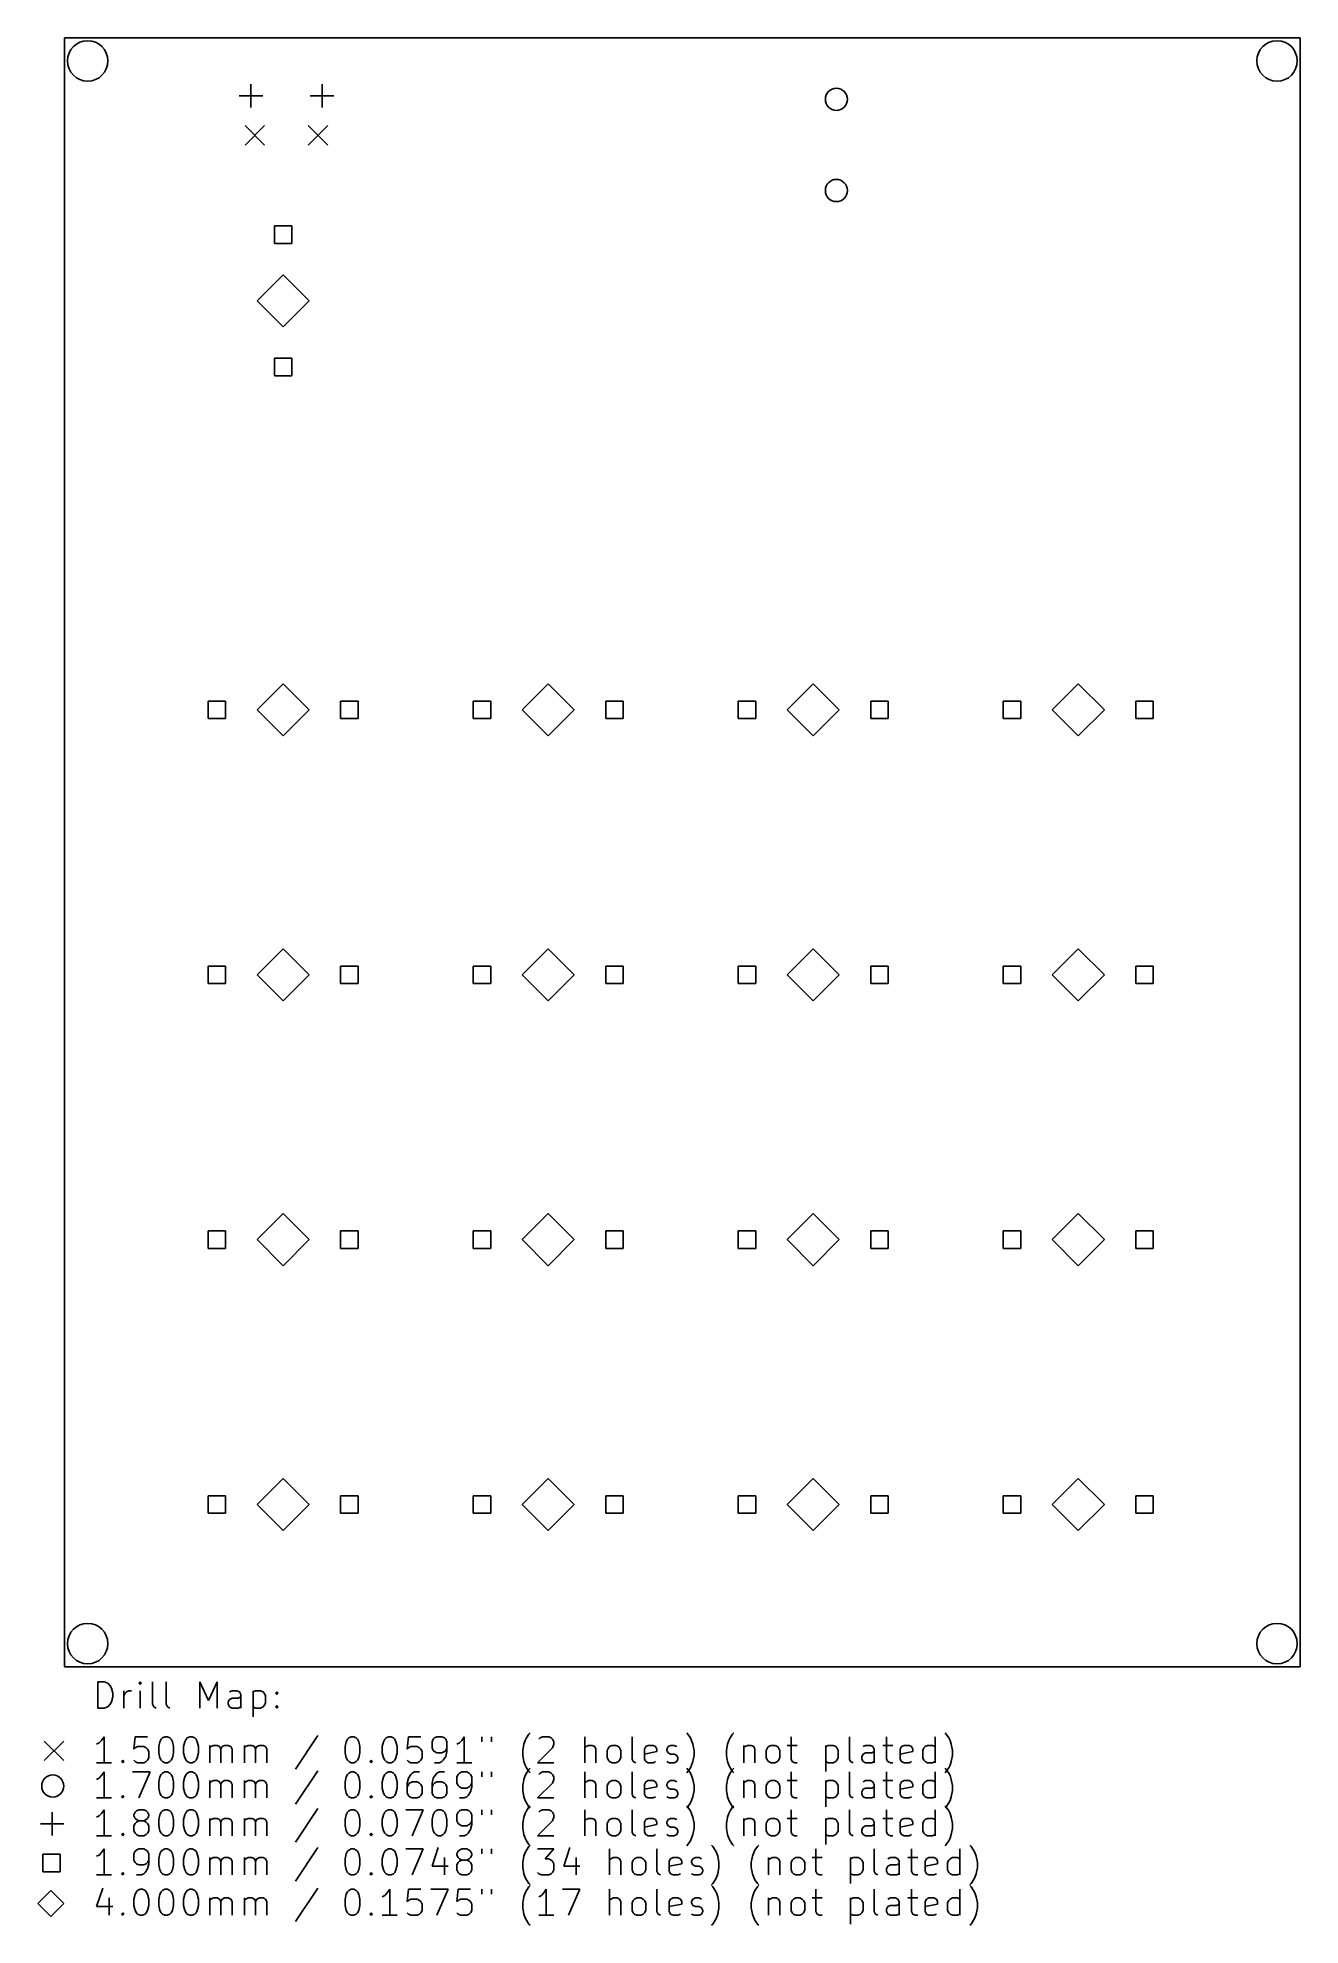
# Model space of a CAD drawing. Extents: x 73 to 169, y -183 to -39.
import ezdxf

# ---------------------------------------------------------------- set-up
doc = ezdxf.new("R2010")
doc.units = 0
doc.layers.add('BLACK', color=7, linetype='CONTINUOUS')

msp = doc.modelspace()

# ---------------------------------------------------------------- linework, layer by layer
at = {"layer": 'BLACK', "linetype": 'CONTINUOUS'}
for p, q in [((74.676, -38.608), (169.418, -38.608)), ((74.676, -163.576), (74.676, -38.608)), ((169.418, -38.608), (169.418, -163.576)), ((88.069, -43.056), (89.869, -43.056)), ((88.969, -42.156), (88.969, -43.956)), ((93.519, -43.056), (95.319, -43.056)), ((94.419, -42.156), (94.419, -43.956)), ((88.519, -45.336), (90.019, -46.836)), ((90.019, -45.336), (88.519, -46.836)), ((93.369, -45.336), (94.869, -46.836)), ((94.869, -45.336), (93.369, -46.836)), ((92.1118, -53.0382), (90.7682, -53.0382)), ((90.7682, -53.0382), (90.7682, -54.3818)), ((92.1118, -54.3818), (92.1118, -53.0382)), ((90.7682, -54.3818), (92.1118, -54.3818)), ((91.44, -56.79), (89.44, -58.79)), ((93.44, -58.79), (91.44, -56.79)), ((89.44, -58.79), (91.44, -60.79)), ((91.44, -60.79), (93.44, -58.79)), ((92.1118, -63.1982), (90.7682, -63.1982)), ((90.7682, -63.1982), (90.7682, -64.5418)), ((92.1118, -64.5418), (92.1118, -63.1982)), ((90.7682, -64.5418), (92.1118, -64.5418)), ((91.44, -88.17), (89.44, -90.17)), ((93.44, -90.17), (91.44, -88.17)), ((111.76, -88.17), (109.76, -90.17)), ((113.76, -90.17), (111.76, -88.17)), ((132.08, -88.17), (130.08, -90.17)), ((134.08, -90.17), (132.08, -88.17)), ((152.4, -88.17), (150.4, -90.17)), ((154.4, -90.17), (152.4, -88.17)), ((87.0318, -89.4982), (85.6882, -89.4982)), ((85.6882, -89.4982), (85.6882, -90.8418)), ((87.0318, -90.8418), (87.0318, -89.4982)), ((97.1918, -89.4982), (95.8482, -89.4982)), ((95.8482, -89.4982), (95.8482, -90.8418)), ((97.1918, -90.8418), (97.1918, -89.4982)), ((107.352, -89.4982), (106.008, -89.4982)), ((106.008, -89.4982), (106.008, -90.8418)), ((107.352, -90.8418), (107.352, -89.4982)), ((117.512, -89.4982), (116.168, -89.4982)), ((116.168, -89.4982), (116.168, -90.8418)), ((117.512, -90.8418), (117.512, -89.4982)), ((127.672, -89.4982), (126.328, -89.4982)), ((126.328, -89.4982), (126.328, -90.8418)), ((127.672, -90.8418), (127.672, -89.4982)), ((137.832, -89.4982), (136.488, -89.4982)), ((136.488, -89.4982), (136.488, -90.8418)), ((137.832, -90.8418), (137.832, -89.4982)), ((147.992, -89.4982), (146.648, -89.4982)), ((146.648, -89.4982), (146.648, -90.8418)), ((147.992, -90.8418), (147.992, -89.4982)), ((158.152, -89.4982), (156.808, -89.4982)), ((156.808, -89.4982), (156.808, -90.8418)), ((158.152, -90.8418), (158.152, -89.4982)), ((85.6882, -90.8418), (87.0318, -90.8418)), ((89.44, -90.17), (91.44, -92.17)), ((91.44, -92.17), (93.44, -90.17)), ((95.8482, -90.8418), (97.1918, -90.8418)), ((106.008, -90.8418), (107.352, -90.8418)), ((109.76, -90.17), (111.76, -92.17)), ((111.76, -92.17), (113.76, -90.17)), ((116.168, -90.8418), (117.512, -90.8418)), ((126.328, -90.8418), (127.672, -90.8418)), ((130.08, -90.17), (132.08, -92.17)), ((132.08, -92.17), (134.08, -90.17)), ((136.488, -90.8418), (137.832, -90.8418)), ((146.648, -90.8418), (147.992, -90.8418)), ((150.4, -90.17), (152.4, -92.17)), ((152.4, -92.17), (154.4, -90.17)), ((156.808, -90.8418), (158.152, -90.8418)), ((91.44, -108.49), (89.44, -110.49)), ((93.44, -110.49), (91.44, -108.49)), ((111.76, -108.49), (109.76, -110.49)), ((113.76, -110.49), (111.76, -108.49)), ((132.08, -108.49), (130.08, -110.49)), ((134.08, -110.49), (132.08, -108.49)), ((152.4, -108.49), (150.4, -110.49)), ((154.4, -110.49), (152.4, -108.49)), ((87.0318, -109.818), (85.6882, -109.818)), ((85.6882, -109.818), (85.6882, -111.162)), ((87.0318, -111.162), (87.0318, -109.818)), ((97.1918, -109.818), (95.8482, -109.818)), ((95.8482, -109.818), (95.8482, -111.162)), ((97.1918, -111.162), (97.1918, -109.818)), ((107.352, -109.818), (106.008, -109.818)), ((106.008, -109.818), (106.008, -111.162)), ((107.352, -111.162), (107.352, -109.818)), ((117.512, -109.818), (116.168, -109.818)), ((116.168, -109.818), (116.168, -111.162)), ((117.512, -111.162), (117.512, -109.818)), ((127.672, -109.818), (126.328, -109.818)), ((126.328, -109.818), (126.328, -111.162)), ((127.672, -111.162), (127.672, -109.818)), ((137.832, -109.818), (136.488, -109.818)), ((136.488, -109.818), (136.488, -111.162)), ((137.832, -111.162), (137.832, -109.818)), ((147.992, -109.818), (146.648, -109.818)), ((146.648, -109.818), (146.648, -111.162)), ((147.992, -111.162), (147.992, -109.818)), ((158.152, -109.818), (156.808, -109.818)), ((156.808, -109.818), (156.808, -111.162)), ((158.152, -111.162), (158.152, -109.818)), ((85.6882, -111.162), (87.0318, -111.162)), ((89.44, -110.49), (91.44, -112.49)), ((91.44, -112.49), (93.44, -110.49)), ((95.8482, -111.162), (97.1918, -111.162)), ((106.008, -111.162), (107.352, -111.162)), ((109.76, -110.49), (111.76, -112.49)), ((111.76, -112.49), (113.76, -110.49)), ((116.168, -111.162), (117.512, -111.162)), ((126.328, -111.162), (127.672, -111.162)), ((130.08, -110.49), (132.08, -112.49)), ((132.08, -112.49), (134.08, -110.49)), ((136.488, -111.162), (137.832, -111.162)), ((146.648, -111.162), (147.992, -111.162)), ((150.4, -110.49), (152.4, -112.49)), ((152.4, -112.49), (154.4, -110.49)), ((156.808, -111.162), (158.152, -111.162)), ((91.44, -128.81), (89.44, -130.81)), ((93.44, -130.81), (91.44, -128.81)), ((111.76, -128.81), (109.76, -130.81)), ((113.76, -130.81), (111.76, -128.81)), ((132.08, -128.81), (130.08, -130.81)), ((134.08, -130.81), (132.08, -128.81)), ((152.4, -128.81), (150.4, -130.81)), ((154.4, -130.81), (152.4, -128.81)), ((87.0318, -130.138), (85.6882, -130.138)), ((85.6882, -130.138), (85.6882, -131.482)), ((87.0318, -131.482), (87.0318, -130.138)), ((97.1918, -130.138), (95.8482, -130.138)), ((95.8482, -130.138), (95.8482, -131.482)), ((97.1918, -131.482), (97.1918, -130.138)), ((107.352, -130.138), (106.008, -130.138)), ((106.008, -130.138), (106.008, -131.482)), ((107.352, -131.482), (107.352, -130.138)), ((117.512, -130.138), (116.168, -130.138)), ((116.168, -130.138), (116.168, -131.482)), ((117.512, -131.482), (117.512, -130.138)), ((127.672, -130.138), (126.328, -130.138)), ((126.328, -130.138), (126.328, -131.482)), ((127.672, -131.482), (127.672, -130.138)), ((137.832, -130.138), (136.488, -130.138)), ((136.488, -130.138), (136.488, -131.482)), ((137.832, -131.482), (137.832, -130.138)), ((147.992, -130.138), (146.648, -130.138)), ((146.648, -130.138), (146.648, -131.482)), ((147.992, -131.482), (147.992, -130.138)), ((158.152, -130.138), (156.808, -130.138)), ((156.808, -130.138), (156.808, -131.482)), ((158.152, -131.482), (158.152, -130.138)), ((85.6882, -131.482), (87.0318, -131.482)), ((89.44, -130.81), (91.44, -132.81)), ((91.44, -132.81), (93.44, -130.81)), ((95.8482, -131.482), (97.1918, -131.482)), ((106.008, -131.482), (107.352, -131.482)), ((109.76, -130.81), (111.76, -132.81)), ((111.76, -132.81), (113.76, -130.81)), ((116.168, -131.482), (117.512, -131.482)), ((126.328, -131.482), (127.672, -131.482)), ((130.08, -130.81), (132.08, -132.81)), ((132.08, -132.81), (134.08, -130.81)), ((136.488, -131.482), (137.832, -131.482)), ((146.648, -131.482), (147.992, -131.482)), ((150.4, -130.81), (152.4, -132.81)), ((152.4, -132.81), (154.4, -130.81)), ((156.808, -131.482), (158.152, -131.482)), ((91.44, -149.13), (89.44, -151.13)), ((93.44, -151.13), (91.44, -149.13)), ((111.76, -149.13), (109.76, -151.13)), ((113.76, -151.13), (111.76, -149.13)), ((132.08, -149.13), (130.08, -151.13)), ((134.08, -151.13), (132.08, -149.13)), ((152.4, -149.13), (150.4, -151.13)), ((154.4, -151.13), (152.4, -149.13)), ((87.0318, -150.458), (85.6882, -150.458)), ((85.6882, -150.458), (85.6882, -151.802)), ((87.0318, -151.802), (87.0318, -150.458)), ((97.1918, -150.458), (95.8482, -150.458)), ((95.8482, -150.458), (95.8482, -151.802)), ((97.1918, -151.802), (97.1918, -150.458)), ((107.352, -150.458), (106.008, -150.458)), ((106.008, -150.458), (106.008, -151.802)), ((107.352, -151.802), (107.352, -150.458)), ((117.512, -150.458), (116.168, -150.458)), ((116.168, -150.458), (116.168, -151.802)), ((117.512, -151.802), (117.512, -150.458)), ((127.672, -150.458), (126.328, -150.458)), ((126.328, -150.458), (126.328, -151.802)), ((127.672, -151.802), (127.672, -150.458)), ((137.832, -150.458), (136.488, -150.458)), ((136.488, -150.458), (136.488, -151.802)), ((137.832, -151.802), (137.832, -150.458)), ((147.992, -150.458), (146.648, -150.458)), ((146.648, -150.458), (146.648, -151.802)), ((147.992, -151.802), (147.992, -150.458)), ((158.152, -150.458), (156.808, -150.458)), ((156.808, -150.458), (156.808, -151.802)), ((158.152, -151.802), (158.152, -150.458)), ((85.6882, -151.802), (87.0318, -151.802)), ((89.44, -151.13), (91.44, -153.13)), ((91.44, -153.13), (93.44, -151.13)), ((95.8482, -151.802), (97.1918, -151.802)), ((106.008, -151.802), (107.352, -151.802)), ((109.76, -151.13), (111.76, -153.13)), ((111.76, -153.13), (113.76, -151.13)), ((116.168, -151.802), (117.512, -151.802)), ((126.328, -151.802), (127.672, -151.802)), ((130.08, -151.13), (132.08, -153.13)), ((132.08, -153.13), (134.08, -151.13)), ((136.488, -151.802), (137.832, -151.802)), ((146.648, -151.802), (147.992, -151.802)), ((150.4, -151.13), (152.4, -153.13)), ((152.4, -153.13), (154.4, -151.13)), ((156.808, -151.802), (158.152, -151.802)), ((169.418, -163.576), (74.676, -163.576)), ((77.2338, -166.741), (77.2338, -164.741)), ((77.2338, -164.741), (77.71, -164.741)), ((77.71, -164.741), (77.9957, -164.836)), ((77.9957, -164.836), (78.1861, -165.027)), ((78.1861, -165.027), (78.2814, -165.217)), ((80.4719, -164.741), (80.3766, -164.836)), ((80.3766, -164.836), (80.4719, -164.931)), ((80.5671, -164.836), (80.4719, -164.741)), ((80.4719, -164.741), (80.4719, -164.931)), ((80.4719, -164.931), (80.5671, -164.836)), ((81.4242, -166.455), (81.4242, -164.741)), ((82.4719, -166.455), (82.4719, -164.741)), ((85.0433, -166.741), (85.0433, -164.741)), ((85.0433, -164.741), (85.71, -166.169)), ((85.71, -166.169), (86.3766, -164.741)), ((86.3766, -164.741), (86.3766, -166.741)), ((78.1861, -166.455), (77.9957, -166.646)), ((78.2814, -166.265), (78.1861, -166.455)), ((78.2814, -165.217), (78.3766, -165.598)), ((78.3766, -165.884), (78.2814, -166.265)), ((78.3766, -165.598), (78.3766, -165.884)), ((79.2338, -166.741), (79.2338, -165.408)), ((79.2338, -165.788), (79.329, -165.598)), ((79.329, -165.598), (79.4242, -165.503)), ((79.4242, -165.503), (79.6147, -165.408)), ((79.6147, -165.408), (79.8052, -165.408)), ((80.4719, -166.741), (80.4719, -165.408)), ((81.5195, -166.646), (81.4242, -166.455)), ((82.5671, -166.646), (82.4719, -166.455)), ((87.2338, -166.265), (87.329, -166.074)), ((87.2338, -166.455), (87.2338, -166.265)), ((87.329, -166.646), (87.2338, -166.455)), ((87.5195, -165.408), (87.329, -165.503)), ((87.329, -166.074), (87.5195, -165.979)), ((87.9004, -165.408), (87.5195, -165.408)), ((87.5195, -165.979), (87.9957, -165.979)), ((88.0909, -165.503), (87.9004, -165.408)), ((87.9957, -165.979), (88.1861, -165.884)), ((88.1861, -165.693), (88.0909, -165.503)), ((88.1861, -166.741), (88.1861, -165.693)), ((89.1385, -165.408), (89.1385, -167.408)), ((89.1385, -165.503), (89.329, -165.408)), ((89.329, -165.408), (89.71, -165.408)), ((89.71, -165.408), (89.9004, -165.503)), ((89.9004, -165.503), (89.9957, -165.598)), ((89.9957, -165.598), (90.0909, -165.788)), ((90.0909, -166.36), (89.9957, -166.55)), ((90.0909, -165.788), (90.0909, -166.36)), ((90.8528, -165.598), (90.9481, -165.503)), ((90.9481, -165.693), (90.8528, -165.598)), ((90.9481, -165.503), (91.0433, -165.598)), ((90.9481, -165.503), (90.9481, -165.693)), ((91.0433, -165.598), (90.9481, -165.693)), ((77.71, -166.741), (77.2338, -166.741)), ((77.9957, -166.646), (77.71, -166.741)), ((81.71, -166.741), (81.5195, -166.646)), ((82.7576, -166.741), (82.5671, -166.646)), ((87.5195, -166.741), (87.329, -166.646)), ((87.9957, -166.741), (87.5195, -166.741)), ((88.1861, -166.646), (87.9957, -166.741)), ((89.329, -166.741), (89.1385, -166.646)), ((89.71, -166.741), (89.329, -166.741)), ((89.9004, -166.646), (89.71, -166.741)), ((89.9957, -166.55), (89.9004, -166.646)), ((90.8528, -166.646), (90.9481, -166.55)), ((90.9481, -166.741), (90.8528, -166.646)), ((90.9481, -166.55), (91.0433, -166.646)), ((90.9481, -166.55), (90.9481, -166.741)), ((91.0433, -166.646), (90.9481, -166.741)), ((73.126, -169.276), (74.626, -170.776)), ((74.626, -169.276), (73.126, -170.776)), ((77.5195, -169.227), (77.329, -169.417)), ((77.71, -168.941), (77.5195, -169.227)), ((77.71, -170.941), (77.71, -168.941)), ((80.0909, -168.941), (79.9957, -169.893)), ((81.0433, -168.941), (80.0909, -168.941)), ((81.9004, -169.703), (81.9957, -169.322)), ((81.9957, -169.322), (82.0909, -169.131)), ((82.0909, -169.131), (82.1861, -169.036)), ((82.1861, -169.036), (82.3766, -168.941)), ((82.3766, -168.941), (82.5671, -168.941)), ((82.5671, -168.941), (82.7576, -169.036)), ((82.7576, -169.036), (82.8528, -169.131)), ((82.8528, -169.131), (82.9481, -169.322)), ((82.9481, -169.322), (83.0433, -169.703)), ((83.8052, -169.703), (83.9004, -169.322)), ((83.9004, -169.322), (83.9957, -169.131)), ((83.9957, -169.131), (84.0909, -169.036)), ((84.0909, -169.036), (84.2814, -168.941)), ((84.2814, -168.941), (84.4719, -168.941)), ((84.4719, -168.941), (84.6623, -169.036)), ((84.6623, -169.036), (84.7576, -169.131)), ((84.7576, -169.131), (84.8528, -169.322)), ((84.8528, -169.322), (84.9481, -169.703)), ((94.0909, -168.846), (92.3766, -171.417)), ((96.1862, -169.703), (96.2814, -169.322)), ((96.2814, -169.322), (96.3766, -169.131)), ((96.3766, -169.131), (96.4719, -169.036)), ((96.4719, -169.036), (96.6623, -168.941)), ((96.6623, -168.941), (96.8528, -168.941)), ((96.8528, -168.941), (97.0433, -169.036)), ((97.0433, -169.036), (97.1385, -169.131)), ((97.1385, -169.131), (97.2338, -169.322)), ((97.2338, -169.322), (97.329, -169.703)), ((99.0433, -169.703), (99.1385, -169.322)), ((99.1385, -169.322), (99.2338, -169.131)), ((99.2338, -169.131), (99.329, -169.036)), ((99.329, -169.036), (99.5195, -168.941)), ((99.5195, -168.941), (99.71, -168.941)), ((99.71, -168.941), (99.9004, -169.036)), ((99.9004, -169.036), (99.9957, -169.131)), ((99.9957, -169.131), (100.091, -169.322)), ((100.091, -169.322), (100.186, -169.703)), ((101.043, -168.941), (100.948, -169.893)), ((101.996, -168.941), (101.043, -168.941)), ((102.948, -169.131), (102.853, -169.322)), ((102.853, -169.322), (102.853, -169.798)), ((103.043, -169.036), (102.948, -169.131)), ((103.234, -168.941), (103.043, -169.036)), ((103.615, -168.941), (103.234, -168.941)), ((103.805, -169.036), (103.615, -168.941)), ((103.9, -169.131), (103.805, -169.036)), ((103.996, -169.322), (103.9, -169.131)), ((103.996, -170.084), (103.996, -169.322)), ((105.139, -169.227), (104.948, -169.417)), ((105.329, -168.941), (105.139, -169.227)), ((105.329, -170.941), (105.329, -168.941)), ((106.662, -168.941), (106.662, -169.322)), ((107.424, -168.941), (107.424, -169.322)), ((109.9, -169.512), (109.996, -169.227)), ((109.996, -169.227), (110.091, -169.036)), ((110.091, -169.036), (110.281, -168.75)), ((110.281, -168.75), (110.377, -168.655)), ((111.043, -169.131), (111.139, -169.036)), ((111.139, -169.036), (111.329, -168.941)), ((111.329, -168.941), (111.805, -168.941)), ((111.805, -168.941), (111.996, -169.036)), ((111.996, -169.036), (112.091, -169.131)), ((112.091, -169.131), (112.186, -169.322)), ((112.186, -169.322), (112.186, -169.512)), ((114.567, -170.941), (114.567, -168.941)), ((118.186, -170.655), (118.186, -168.941)), ((122.472, -168.75), (122.377, -168.655)), ((122.662, -169.036), (122.472, -168.75)), ((122.758, -169.227), (122.662, -169.036)), ((122.853, -169.512), (122.758, -169.227)), ((125.519, -169.512), (125.615, -169.227)), ((125.615, -169.227), (125.71, -169.036)), ((125.71, -169.036), (125.9, -168.75)), ((125.9, -168.75), (125.996, -168.655)), ((130.377, -168.941), (130.377, -170.655)), ((134.853, -170.655), (134.853, -168.941)), ((137.71, -168.941), (137.71, -170.655)), ((141.424, -170.941), (141.424, -168.941)), ((142.281, -168.75), (142.186, -168.655)), ((142.472, -169.036), (142.281, -168.75)), ((142.567, -169.227), (142.472, -169.036)), ((142.662, -169.512), (142.567, -169.227)), ((77.329, -169.417), (77.1385, -169.512)), ((79.0433, -170.846), (79.1385, -170.75)), ((79.1385, -170.941), (79.0433, -170.846)), ((79.1385, -170.75), (79.2338, -170.846)), ((79.1385, -170.75), (79.1385, -170.941)), ((79.2338, -170.846), (79.1385, -170.941)), ((79.9957, -169.893), (80.0909, -169.798)), ((80.0909, -170.846), (79.9957, -170.75)), ((80.0909, -169.798), (80.2814, -169.703)), ((80.2814, -170.941), (80.0909, -170.846)), ((80.2814, -169.703), (80.7576, -169.703)), ((80.7576, -169.703), (80.9481, -169.798)), ((80.9481, -170.846), (80.7576, -170.941)), ((80.9481, -169.798), (81.0433, -169.893)), ((81.0433, -170.75), (80.9481, -170.846)), ((81.0433, -169.893), (81.1385, -170.084)), ((81.1385, -170.56), (81.0433, -170.75)), ((81.1385, -170.084), (81.1385, -170.56)), ((81.9004, -170.179), (81.9004, -169.703)), ((81.9957, -170.56), (81.9004, -170.179)), ((82.0909, -170.75), (81.9957, -170.56)), ((82.1861, -170.846), (82.0909, -170.75)), ((82.3766, -170.941), (82.1861, -170.846)), ((82.7576, -170.846), (82.5671, -170.941)), ((82.8528, -170.75), (82.7576, -170.846)), ((82.9481, -170.56), (82.8528, -170.75)), ((83.0433, -170.179), (82.9481, -170.56)), ((83.0433, -169.703), (83.0433, -170.179)), ((83.8052, -170.179), (83.8052, -169.703)), ((83.9004, -170.56), (83.8052, -170.179)), ((83.9957, -170.75), (83.9004, -170.56)), ((84.0909, -170.846), (83.9957, -170.75)), ((84.2814, -170.941), (84.0909, -170.846)), ((84.6623, -170.846), (84.4719, -170.941)), ((84.7576, -170.75), (84.6623, -170.846)), ((84.8528, -170.56), (84.7576, -170.75)), ((84.9481, -170.179), (84.8528, -170.56)), ((84.9481, -169.703), (84.9481, -170.179)), ((85.8052, -170.941), (85.8052, -169.608)), ((85.8052, -169.798), (85.9004, -169.703)), ((85.9004, -169.703), (86.0909, -169.608)), ((86.0909, -169.608), (86.3766, -169.608)), ((86.3766, -169.608), (86.5671, -169.703)), ((86.5671, -169.703), (86.6623, -169.893)), ((86.6623, -169.893), (86.7576, -169.703)), ((86.6623, -169.893), (86.6623, -170.941)), ((86.7576, -169.703), (86.9481, -169.608)), ((86.9481, -169.608), (87.2338, -169.608)), ((87.2338, -169.608), (87.4242, -169.703)), ((87.4242, -169.703), (87.5195, -169.893)), ((87.5195, -169.893), (87.5195, -170.941)), ((88.4719, -170.941), (88.4719, -169.608)), ((88.4719, -169.798), (88.5671, -169.703)), ((88.5671, -169.703), (88.7576, -169.608)), ((88.7576, -169.608), (89.0433, -169.608)), ((89.0433, -169.608), (89.2338, -169.703)), ((89.2338, -169.703), (89.329, -169.893)), ((89.329, -169.893), (89.4242, -169.703)), ((89.329, -169.893), (89.329, -170.941)), ((89.4242, -169.703), (89.6147, -169.608)), ((89.6147, -169.608), (89.9004, -169.608)), ((89.9004, -169.608), (90.0909, -169.703)), ((90.0909, -169.703), (90.1861, -169.893)), ((90.1861, -169.893), (90.1861, -170.941)), ((96.1862, -170.179), (96.1862, -169.703)), ((96.2814, -170.56), (96.1862, -170.179)), ((96.3766, -170.75), (96.2814, -170.56)), ((96.4719, -170.846), (96.3766, -170.75)), ((96.6623, -170.941), (96.4719, -170.846)), ((97.0433, -170.846), (96.8528, -170.941)), ((97.1385, -170.75), (97.0433, -170.846)), ((97.2338, -170.56), (97.1385, -170.75)), ((97.329, -170.179), (97.2338, -170.56)), ((97.329, -169.703), (97.329, -170.179)), ((98.0909, -170.846), (98.1862, -170.75)), ((98.1862, -170.941), (98.0909, -170.846)), ((98.1862, -170.75), (98.2814, -170.846)), ((98.1862, -170.75), (98.1862, -170.941)), ((98.2814, -170.846), (98.1862, -170.941)), ((99.0433, -170.179), (99.0433, -169.703)), ((99.1385, -170.56), (99.0433, -170.179)), ((99.2338, -170.75), (99.1385, -170.56)), ((99.329, -170.846), (99.2338, -170.75)), ((99.5195, -170.941), (99.329, -170.846)), ((99.9004, -170.846), (99.71, -170.941)), ((99.9957, -170.75), (99.9004, -170.846)), ((100.091, -170.56), (99.9957, -170.75)), ((100.186, -170.179), (100.091, -170.56)), ((100.186, -169.703), (100.186, -170.179)), ((100.948, -169.893), (101.043, -169.798)), ((101.043, -170.846), (100.948, -170.75)), ((101.043, -169.798), (101.234, -169.703)), ((101.234, -170.941), (101.043, -170.846)), ((101.234, -169.703), (101.71, -169.703)), ((101.71, -169.703), (101.9, -169.798)), ((101.9, -170.846), (101.71, -170.941)), ((101.9, -169.798), (101.996, -169.893)), ((101.996, -170.75), (101.9, -170.846)), ((101.996, -169.893), (102.091, -170.084)), ((102.091, -170.56), (101.996, -170.75)), ((102.091, -170.084), (102.091, -170.56)), ((102.853, -169.798), (102.948, -169.988)), ((102.948, -169.988), (103.043, -170.084)), ((103.043, -170.084), (103.234, -170.179)), ((103.234, -170.179), (103.615, -170.179)), ((103.424, -170.941), (103.615, -170.846)), ((103.615, -170.179), (103.805, -170.084)), ((103.615, -170.846), (103.71, -170.75)), ((103.71, -170.75), (103.9, -170.465)), ((103.805, -170.084), (103.9, -169.988)), ((103.9, -169.988), (103.996, -169.798)), ((103.9, -170.465), (103.996, -170.084)), ((104.948, -169.417), (104.758, -169.512)), ((109.805, -169.988), (109.9, -169.512)), ((109.805, -170.369), (109.805, -169.988)), ((109.9, -170.846), (109.805, -170.369)), ((109.996, -171.131), (109.9, -170.846)), ((112.091, -169.798), (110.948, -170.941)), ((112.186, -169.512), (112.091, -169.798)), ((114.662, -169.703), (114.567, -169.798)), ((114.853, -169.608), (114.662, -169.703)), ((115.139, -169.608), (114.853, -169.608)), ((115.329, -169.703), (115.139, -169.608)), ((115.424, -169.893), (115.329, -169.703)), ((115.424, -170.941), (115.424, -169.893)), ((116.281, -169.988), (116.377, -169.798)), ((116.281, -170.56), (116.281, -169.988)), ((116.377, -170.75), (116.281, -170.56)), ((116.377, -169.798), (116.472, -169.703)), ((116.472, -170.846), (116.377, -170.75)), ((116.472, -169.703), (116.662, -169.608)), ((116.662, -170.941), (116.472, -170.846)), ((116.662, -169.608), (116.948, -169.608)), ((116.948, -169.608), (117.139, -169.703)), ((117.139, -170.846), (116.948, -170.941)), ((117.139, -169.703), (117.234, -169.798)), ((117.234, -170.75), (117.139, -170.846)), ((117.234, -169.798), (117.329, -169.988)), ((117.329, -170.56), (117.234, -170.75)), ((117.329, -169.988), (117.329, -170.56)), ((118.281, -170.846), (118.186, -170.655)), ((118.472, -170.941), (118.281, -170.846)), ((119.139, -169.893), (119.234, -169.703)), ((119.139, -170.655), (119.139, -169.893)), ((120.091, -170.084), (119.139, -170.274)), ((119.234, -170.846), (119.139, -170.655)), ((119.234, -169.703), (119.424, -169.608)), ((119.424, -170.941), (119.234, -170.846)), ((119.424, -169.608), (119.805, -169.608)), ((119.805, -169.608), (119.996, -169.703)), ((119.996, -170.846), (119.805, -170.941)), ((119.996, -169.703), (120.091, -169.893)), ((120.091, -169.893), (120.091, -170.084)), ((120.853, -169.893), (120.948, -169.703)), ((120.853, -169.988), (120.853, -169.893)), ((120.948, -170.179), (120.853, -169.988)), ((120.853, -170.846), (121.043, -170.941)), ((120.948, -169.703), (121.139, -169.608)), ((121.139, -170.274), (120.948, -170.179)), ((121.139, -169.608), (121.424, -169.608)), ((121.424, -170.274), (121.139, -170.274)), ((121.424, -169.608), (121.615, -169.703)), ((121.615, -170.369), (121.424, -170.274)), ((121.424, -170.941), (121.615, -170.846)), ((121.71, -170.56), (121.615, -170.369)), ((121.615, -170.846), (121.71, -170.655)), ((121.71, -170.655), (121.71, -170.56)), ((122.758, -171.131), (122.853, -170.846)), ((122.948, -169.988), (122.853, -169.512)), ((122.853, -170.846), (122.948, -170.369)), ((122.948, -170.369), (122.948, -169.988)), ((125.424, -169.988), (125.519, -169.512)), ((125.424, -170.369), (125.424, -169.988)), ((125.519, -170.846), (125.424, -170.369)), ((125.615, -171.131), (125.519, -170.846)), ((126.758, -169.608), (126.758, -170.941)), ((126.758, -169.798), (126.853, -169.703)), ((126.853, -169.703), (127.043, -169.608)), ((127.043, -169.608), (127.329, -169.608)), ((127.329, -169.608), (127.519, -169.703)), ((127.519, -169.703), (127.615, -169.893)), ((127.615, -169.893), (127.615, -170.941)), ((128.472, -169.988), (128.567, -169.798)), ((128.472, -170.56), (128.472, -169.988)), ((128.567, -170.75), (128.472, -170.56)), ((128.567, -169.798), (128.662, -169.703)), ((128.662, -170.846), (128.567, -170.75)), ((128.662, -169.703), (128.853, -169.608)), ((128.853, -170.941), (128.662, -170.846)), ((128.853, -169.608), (129.139, -169.608)), ((129.139, -169.608), (129.329, -169.703)), ((129.329, -170.846), (129.139, -170.941)), ((129.329, -169.703), (129.424, -169.798)), ((129.424, -170.75), (129.329, -170.846)), ((129.424, -169.798), (129.519, -169.988)), ((129.519, -170.56), (129.424, -170.75)), ((129.519, -169.988), (129.519, -170.56)), ((130.091, -169.608), (130.853, -169.608)), ((130.377, -170.655), (130.472, -170.846)), ((130.472, -170.846), (130.662, -170.941)), ((133.043, -169.608), (133.043, -171.608)), ((133.043, -169.703), (133.234, -169.608)), ((133.234, -170.941), (133.043, -170.846)), ((133.234, -169.608), (133.615, -169.608)), ((133.615, -169.608), (133.805, -169.703)), ((133.805, -170.846), (133.615, -170.941)), ((133.805, -169.703), (133.9, -169.798)), ((133.9, -170.75), (133.805, -170.846)), ((133.9, -169.798), (133.996, -169.988)), ((133.996, -170.56), (133.9, -170.75)), ((133.996, -169.988), (133.996, -170.56)), ((134.948, -170.846), (134.853, -170.655)), ((135.139, -170.941), (134.948, -170.846)), ((135.805, -170.465), (135.9, -170.274)), ((135.805, -170.655), (135.805, -170.465)), ((135.9, -170.846), (135.805, -170.655)), ((136.091, -169.608), (135.9, -169.703)), ((135.9, -170.274), (136.091, -170.179)), ((136.091, -170.941), (135.9, -170.846)), ((136.472, -169.608), (136.091, -169.608)), ((136.091, -170.179), (136.567, -170.179)), ((136.662, -169.703), (136.472, -169.608)), ((136.567, -170.179), (136.758, -170.084)), ((136.758, -170.846), (136.567, -170.941)), ((136.758, -169.893), (136.662, -169.703)), ((136.758, -170.941), (136.758, -169.893)), ((137.424, -169.608), (138.186, -169.608)), ((137.71, -170.655), (137.805, -170.846)), ((137.805, -170.846), (137.996, -170.941)), ((138.758, -169.893), (138.853, -169.703)), ((138.758, -170.655), (138.758, -169.893)), ((139.71, -170.084), (138.758, -170.274)), ((138.853, -170.846), (138.758, -170.655)), ((138.853, -169.703), (139.043, -169.608)), ((139.043, -170.941), (138.853, -170.846)), ((139.043, -169.608), (139.424, -169.608)), ((139.424, -169.608), (139.615, -169.703)), ((139.615, -170.846), (139.424, -170.941)), ((139.615, -169.703), (139.71, -169.893)), ((139.71, -169.893), (139.71, -170.084)), ((140.472, -169.988), (140.567, -169.798)), ((140.472, -170.56), (140.472, -169.988)), ((140.567, -170.75), (140.472, -170.56)), ((140.567, -169.798), (140.662, -169.703)), ((140.662, -170.846), (140.567, -170.75)), ((140.662, -169.703), (140.853, -169.608)), ((140.853, -170.941), (140.662, -170.846)), ((140.853, -169.608), (141.234, -169.608)), ((141.234, -169.608), (141.424, -169.703)), ((141.424, -170.846), (141.234, -170.941)), ((142.567, -171.131), (142.662, -170.846)), ((142.758, -169.988), (142.662, -169.512)), ((142.662, -170.846), (142.758, -170.369)), ((142.758, -170.369), (142.758, -169.988)), ((78.2814, -170.941), (77.1385, -170.941)), ((77.329, -172.117), (77.1385, -172.212)), ((77.5195, -171.927), (77.329, -172.117)), ((77.71, -171.641), (77.5195, -171.927)), ((77.71, -173.641), (77.71, -171.641)), ((79.9004, -171.641), (81.2338, -171.641)), ((80.7576, -170.941), (80.2814, -170.941)), ((81.2338, -171.641), (80.3766, -173.641)), ((81.9004, -172.403), (81.9957, -172.022)), ((81.9957, -172.022), (82.0909, -171.831)), ((82.0909, -171.831), (82.1861, -171.736)), ((82.1861, -171.736), (82.3766, -171.641)), ((82.5671, -170.941), (82.3766, -170.941)), ((82.3766, -171.641), (82.5671, -171.641)), ((82.5671, -171.641), (82.7576, -171.736)), ((82.7576, -171.736), (82.8528, -171.831)), ((82.8528, -171.831), (82.9481, -172.022)), ((82.9481, -172.022), (83.0433, -172.403)), ((83.8052, -172.403), (83.9004, -172.022)), ((83.9004, -172.022), (83.9957, -171.831)), ((83.9957, -171.831), (84.0909, -171.736)), ((84.0909, -171.736), (84.2814, -171.641)), ((84.4719, -170.941), (84.2814, -170.941)), ((84.2814, -171.641), (84.4719, -171.641)), ((84.4719, -171.641), (84.6623, -171.736)), ((84.6623, -171.736), (84.7576, -171.831)), ((84.7576, -171.831), (84.8528, -172.022)), ((84.8528, -172.022), (84.9481, -172.403)), ((94.0909, -171.546), (92.3766, -174.117)), ((96.1862, -172.403), (96.2814, -172.022)), ((96.2814, -172.022), (96.3766, -171.831)), ((96.3766, -171.831), (96.4719, -171.736)), ((96.4719, -171.736), (96.6623, -171.641)), ((96.8528, -170.941), (96.6623, -170.941)), ((96.6623, -171.641), (96.8528, -171.641)), ((96.8528, -171.641), (97.0433, -171.736)), ((97.0433, -171.736), (97.1385, -171.831)), ((97.1385, -171.831), (97.2338, -172.022)), ((97.2338, -172.022), (97.329, -172.403)), ((99.0433, -172.403), (99.1385, -172.022)), ((99.1385, -172.022), (99.2338, -171.831)), ((99.2338, -171.831), (99.329, -171.736)), ((99.329, -171.736), (99.5195, -171.641)), ((99.71, -170.941), (99.5195, -170.941)), ((99.5195, -171.641), (99.71, -171.641)), ((99.71, -171.641), (99.9004, -171.736)), ((99.9004, -171.736), (99.9957, -171.831)), ((99.9957, -171.831), (100.091, -172.022)), ((100.091, -172.022), (100.186, -172.403)), ((101.043, -172.117), (100.948, -172.498)), ((101.234, -171.831), (101.043, -172.117)), ((101.71, -170.941), (101.234, -170.941)), ((101.329, -171.736), (101.234, -171.831)), ((101.519, -171.641), (101.329, -171.736)), ((101.9, -171.641), (101.519, -171.641)), ((102.948, -172.117), (102.853, -172.498)), ((103.139, -171.831), (102.948, -172.117)), ((103.043, -170.941), (103.424, -170.941)), ((103.234, -171.736), (103.139, -171.831)), ((103.424, -171.641), (103.234, -171.736)), ((103.805, -171.641), (103.424, -171.641)), ((105.9, -170.941), (104.758, -170.941)), ((104.853, -171.831), (104.758, -172.022)), ((104.758, -172.022), (104.758, -172.498)), ((104.948, -171.736), (104.853, -171.831)), ((105.139, -171.641), (104.948, -171.736)), ((105.519, -171.641), (105.139, -171.641)), ((105.71, -171.736), (105.519, -171.641)), ((105.805, -171.831), (105.71, -171.736)), ((105.9, -172.022), (105.805, -171.831)), ((105.9, -172.784), (105.9, -172.022)), ((106.662, -171.641), (106.662, -172.022)), ((107.424, -171.641), (107.424, -172.022)), ((109.805, -172.688), (109.9, -172.212)), ((109.9, -172.212), (109.996, -171.927)), ((110.091, -171.322), (109.996, -171.131)), ((109.996, -171.927), (110.091, -171.736)), ((110.281, -171.608), (110.091, -171.322)), ((110.091, -171.736), (110.281, -171.45)), ((110.281, -171.45), (110.377, -171.355)), ((110.377, -171.703), (110.281, -171.608)), ((110.948, -170.941), (112.186, -170.941)), ((111.043, -171.831), (111.139, -171.736)), ((111.139, -171.736), (111.329, -171.641)), ((111.329, -171.641), (111.805, -171.641)), ((111.805, -171.641), (111.996, -171.736)), ((111.996, -171.736), (112.091, -171.831)), ((112.091, -171.831), (112.186, -172.022)), ((112.186, -172.212), (112.091, -172.498)), ((112.186, -172.022), (112.186, -172.212)), ((114.567, -173.641), (114.567, -171.641)), ((116.948, -170.941), (116.662, -170.941)), ((118.186, -173.355), (118.186, -171.641)), ((119.805, -170.941), (119.424, -170.941)), ((121.043, -170.941), (121.424, -170.941)), ((122.472, -171.45), (122.377, -171.355)), ((122.377, -171.703), (122.472, -171.608)), ((122.472, -171.608), (122.662, -171.322)), ((122.662, -171.736), (122.472, -171.45)), ((122.662, -171.322), (122.758, -171.131)), ((122.758, -171.927), (122.662, -171.736)), ((122.853, -172.212), (122.758, -171.927)), ((122.948, -172.688), (122.853, -172.212)), ((125.424, -172.688), (125.519, -172.212)), ((125.519, -172.212), (125.615, -171.927)), ((125.71, -171.322), (125.615, -171.131)), ((125.615, -171.927), (125.71, -171.736)), ((125.9, -171.608), (125.71, -171.322)), ((125.71, -171.736), (125.9, -171.45)), ((125.9, -171.45), (125.996, -171.355)), ((125.996, -171.703), (125.9, -171.608)), ((129.139, -170.941), (128.853, -170.941)), ((130.377, -171.641), (130.377, -173.355)), ((130.662, -170.941), (130.853, -170.941)), ((133.615, -170.941), (133.234, -170.941)), ((134.853, -173.355), (134.853, -171.641)), ((136.567, -170.941), (136.091, -170.941)), ((137.71, -171.641), (137.71, -173.355)), ((137.996, -170.941), (138.186, -170.941)), ((139.424, -170.941), (139.043, -170.941)), ((141.234, -170.941), (140.853, -170.941)), ((141.424, -173.641), (141.424, -171.641)), ((142.281, -171.45), (142.186, -171.355)), ((142.186, -171.703), (142.281, -171.608)), ((142.281, -171.608), (142.472, -171.322)), ((142.472, -171.736), (142.281, -171.45)), ((142.472, -171.322), (142.567, -171.131)), ((142.567, -171.927), (142.472, -171.736)), ((142.662, -172.212), (142.567, -171.927)), ((142.758, -172.688), (142.662, -172.212)), ((78.2814, -173.641), (77.1385, -173.641)), ((79.0433, -173.546), (79.1385, -173.45)), ((79.1385, -173.641), (79.0433, -173.546)), ((79.1385, -173.45), (79.2338, -173.546)), ((79.1385, -173.45), (79.1385, -173.641)), ((79.2338, -173.546), (79.1385, -173.641)), ((81.9004, -172.879), (81.9004, -172.403)), ((81.9957, -173.26), (81.9004, -172.879)), ((82.0909, -173.45), (81.9957, -173.26)), ((82.1861, -173.546), (82.0909, -173.45)), ((82.3766, -173.641), (82.1861, -173.546)), ((82.5671, -173.641), (82.3766, -173.641)), ((82.7576, -173.546), (82.5671, -173.641)), ((82.8528, -173.45), (82.7576, -173.546)), ((82.9481, -173.26), (82.8528, -173.45)), ((83.0433, -172.879), (82.9481, -173.26)), ((83.0433, -172.403), (83.0433, -172.879)), ((83.8052, -172.879), (83.8052, -172.403)), ((83.9004, -173.26), (83.8052, -172.879)), ((83.9957, -173.45), (83.9004, -173.26)), ((84.0909, -173.546), (83.9957, -173.45)), ((84.2814, -173.641), (84.0909, -173.546)), ((84.4719, -173.641), (84.2814, -173.641)), ((84.6623, -173.546), (84.4719, -173.641)), ((84.7576, -173.45), (84.6623, -173.546)), ((84.8528, -173.26), (84.7576, -173.45)), ((84.9481, -172.879), (84.8528, -173.26)), ((84.9481, -172.403), (84.9481, -172.879)), ((85.8052, -173.641), (85.8052, -172.308)), ((85.8052, -172.498), (85.9004, -172.403)), ((85.9004, -172.403), (86.0909, -172.308)), ((86.0909, -172.308), (86.3766, -172.308)), ((86.3766, -172.308), (86.5671, -172.403)), ((86.5671, -172.403), (86.6623, -172.593)), ((86.6623, -172.593), (86.7576, -172.403)), ((86.6623, -172.593), (86.6623, -173.641)), ((86.7576, -172.403), (86.9481, -172.308)), ((86.9481, -172.308), (87.2338, -172.308)), ((87.2338, -172.308), (87.4242, -172.403)), ((87.4242, -172.403), (87.5195, -172.593)), ((87.5195, -172.593), (87.5195, -173.641)), ((88.4719, -173.641), (88.4719, -172.308)), ((88.4719, -172.498), (88.5671, -172.403)), ((88.5671, -172.403), (88.7576, -172.308)), ((88.7576, -172.308), (89.0433, -172.308)), ((89.0433, -172.308), (89.2338, -172.403)), ((89.2338, -172.403), (89.329, -172.593)), ((89.329, -172.593), (89.4242, -172.403)), ((89.329, -172.593), (89.329, -173.641)), ((89.4242, -172.403), (89.6147, -172.308)), ((89.6147, -172.308), (89.9004, -172.308)), ((89.9004, -172.308), (90.0909, -172.403)), ((90.0909, -172.403), (90.1861, -172.593)), ((90.1861, -172.593), (90.1861, -173.641)), ((96.1862, -172.879), (96.1862, -172.403)), ((96.2814, -173.26), (96.1862, -172.879)), ((96.3766, -173.45), (96.2814, -173.26)), ((96.4719, -173.546), (96.3766, -173.45)), ((96.6623, -173.641), (96.4719, -173.546)), ((96.8528, -173.641), (96.6623, -173.641)), ((97.0433, -173.546), (96.8528, -173.641)), ((97.1385, -173.45), (97.0433, -173.546)), ((97.2338, -173.26), (97.1385, -173.45)), ((97.329, -172.879), (97.2338, -173.26)), ((97.329, -172.403), (97.329, -172.879)), ((98.0909, -173.546), (98.1862, -173.45)), ((98.1862, -173.641), (98.0909, -173.546)), ((98.1862, -173.45), (98.2814, -173.546)), ((98.1862, -173.45), (98.1862, -173.641)), ((98.2814, -173.546), (98.1862, -173.641)), ((99.0433, -172.879), (99.0433, -172.403)), ((99.1385, -173.26), (99.0433, -172.879)), ((99.2338, -173.45), (99.1385, -173.26)), ((99.329, -173.546), (99.2338, -173.45)), ((99.5195, -173.641), (99.329, -173.546)), ((99.71, -173.641), (99.5195, -173.641)), ((99.9004, -173.546), (99.71, -173.641)), ((99.9957, -173.45), (99.9004, -173.546)), ((100.091, -173.26), (99.9957, -173.45)), ((100.186, -172.879), (100.091, -173.26)), ((100.186, -172.403), (100.186, -172.879)), ((100.948, -172.498), (100.948, -173.26)), ((101.043, -172.593), (100.948, -172.784)), ((100.948, -173.26), (101.043, -173.45)), ((101.139, -172.498), (101.043, -172.593)), ((101.043, -173.45), (101.139, -173.546)), ((101.329, -172.403), (101.139, -172.498)), ((101.139, -173.546), (101.329, -173.641)), ((101.71, -172.403), (101.329, -172.403)), ((101.329, -173.641), (101.71, -173.641)), ((101.9, -172.498), (101.71, -172.403)), ((101.71, -173.641), (101.9, -173.546)), ((101.996, -172.593), (101.9, -172.498)), ((101.9, -173.546), (101.996, -173.45)), ((102.091, -172.784), (101.996, -172.593)), ((101.996, -173.45), (102.091, -173.26)), ((102.091, -173.26), (102.091, -172.784)), ((102.853, -172.498), (102.853, -173.26)), ((102.948, -172.593), (102.853, -172.784)), ((102.853, -173.26), (102.948, -173.45)), ((103.043, -172.498), (102.948, -172.593)), ((102.948, -173.45), (103.043, -173.546)), ((103.234, -172.403), (103.043, -172.498)), ((103.043, -173.546), (103.234, -173.641)), ((103.615, -172.403), (103.234, -172.403)), ((103.234, -173.641), (103.615, -173.641)), ((103.805, -172.498), (103.615, -172.403)), ((103.615, -173.641), (103.805, -173.546)), ((103.9, -172.593), (103.805, -172.498)), ((103.805, -173.546), (103.9, -173.45)), ((103.996, -172.784), (103.9, -172.593)), ((103.9, -173.45), (103.996, -173.26)), ((103.996, -173.26), (103.996, -172.784)), ((104.758, -172.498), (104.853, -172.688)), ((104.853, -172.688), (104.948, -172.784)), ((104.948, -172.784), (105.139, -172.879)), ((104.948, -173.641), (105.329, -173.641)), ((105.139, -172.879), (105.519, -172.879)), ((105.329, -173.641), (105.519, -173.546)), ((105.519, -172.879), (105.71, -172.784)), ((105.519, -173.546), (105.615, -173.45)), ((105.615, -173.45), (105.805, -173.165)), ((105.71, -172.784), (105.805, -172.688)), ((105.805, -172.688), (105.9, -172.498)), ((105.805, -173.165), (105.9, -172.784)), ((109.805, -173.069), (109.805, -172.688)), ((109.9, -173.546), (109.805, -173.069)), ((109.996, -173.831), (109.9, -173.546)), ((112.091, -172.498), (110.948, -173.641)), ((110.948, -173.641), (112.186, -173.641)), ((114.662, -172.403), (114.567, -172.498)), ((114.853, -172.308), (114.662, -172.403)), ((115.139, -172.308), (114.853, -172.308)), ((115.329, -172.403), (115.139, -172.308)), ((115.424, -172.593), (115.329, -172.403)), ((115.424, -173.641), (115.424, -172.593)), ((116.281, -172.688), (116.377, -172.498)), ((116.281, -173.26), (116.281, -172.688)), ((116.377, -173.45), (116.281, -173.26)), ((116.377, -172.498), (116.472, -172.403)), ((116.472, -173.546), (116.377, -173.45)), ((116.472, -172.403), (116.662, -172.308)), ((116.662, -173.641), (116.472, -173.546)), ((116.662, -172.308), (116.948, -172.308)), ((116.948, -173.641), (116.662, -173.641)), ((116.948, -172.308), (117.139, -172.403)), ((117.139, -173.546), (116.948, -173.641)), ((117.139, -172.403), (117.234, -172.498)), ((117.234, -173.45), (117.139, -173.546)), ((117.234, -172.498), (117.329, -172.688)), ((117.329, -173.26), (117.234, -173.45)), ((117.329, -172.688), (117.329, -173.26)), ((118.281, -173.546), (118.186, -173.355)), ((118.472, -173.641), (118.281, -173.546)), ((119.139, -172.593), (119.234, -172.403)), ((119.139, -173.355), (119.139, -172.593)), ((120.091, -172.784), (119.139, -172.974)), ((119.234, -173.546), (119.139, -173.355)), ((119.234, -172.403), (119.424, -172.308)), ((119.424, -173.641), (119.234, -173.546)), ((119.424, -172.308), (119.805, -172.308)), ((119.805, -173.641), (119.424, -173.641)), ((119.805, -172.308), (119.996, -172.403)), ((119.996, -173.546), (119.805, -173.641)), ((119.996, -172.403), (120.091, -172.593)), ((120.091, -172.593), (120.091, -172.784)), ((120.853, -172.593), (120.948, -172.403)), ((120.853, -172.688), (120.853, -172.593)), ((120.948, -172.879), (120.853, -172.688)), ((120.853, -173.546), (121.043, -173.641)), ((120.948, -172.403), (121.139, -172.308)), ((121.139, -172.974), (120.948, -172.879)), ((121.043, -173.641), (121.424, -173.641)), ((121.139, -172.308), (121.424, -172.308)), ((121.424, -172.974), (121.139, -172.974)), ((121.424, -172.308), (121.615, -172.403)), ((121.615, -173.069), (121.424, -172.974)), ((121.424, -173.641), (121.615, -173.546)), ((121.71, -173.26), (121.615, -173.069)), ((121.615, -173.546), (121.71, -173.355)), ((121.71, -173.355), (121.71, -173.26)), ((122.758, -173.831), (122.853, -173.546)), ((122.853, -173.546), (122.948, -173.069)), ((122.948, -173.069), (122.948, -172.688)), ((125.424, -173.069), (125.424, -172.688)), ((125.519, -173.546), (125.424, -173.069)), ((125.615, -173.831), (125.519, -173.546)), ((126.758, -172.308), (126.758, -173.641)), ((126.758, -172.498), (126.853, -172.403)), ((126.853, -172.403), (127.043, -172.308)), ((127.043, -172.308), (127.329, -172.308)), ((127.329, -172.308), (127.519, -172.403)), ((127.519, -172.403), (127.615, -172.593)), ((127.615, -172.593), (127.615, -173.641)), ((128.472, -172.688), (128.567, -172.498)), ((128.472, -173.26), (128.472, -172.688)), ((128.567, -173.45), (128.472, -173.26)), ((128.567, -172.498), (128.662, -172.403)), ((128.662, -173.546), (128.567, -173.45)), ((128.662, -172.403), (128.853, -172.308)), ((128.853, -173.641), (128.662, -173.546)), ((128.853, -172.308), (129.139, -172.308)), ((129.139, -173.641), (128.853, -173.641)), ((129.139, -172.308), (129.329, -172.403)), ((129.329, -173.546), (129.139, -173.641)), ((129.329, -172.403), (129.424, -172.498)), ((129.424, -173.45), (129.329, -173.546)), ((129.424, -172.498), (129.519, -172.688)), ((129.519, -173.26), (129.424, -173.45)), ((129.519, -172.688), (129.519, -173.26)), ((130.091, -172.308), (130.853, -172.308)), ((130.377, -173.355), (130.472, -173.546)), ((130.472, -173.546), (130.662, -173.641)), ((130.662, -173.641), (130.853, -173.641)), ((133.043, -172.308), (133.043, -174.308)), ((133.043, -172.403), (133.234, -172.308)), ((133.234, -173.641), (133.043, -173.546)), ((133.234, -172.308), (133.615, -172.308)), ((133.615, -173.641), (133.234, -173.641)), ((133.615, -172.308), (133.805, -172.403)), ((133.805, -173.546), (133.615, -173.641)), ((133.805, -172.403), (133.9, -172.498)), ((133.9, -173.45), (133.805, -173.546)), ((133.9, -172.498), (133.996, -172.688)), ((133.996, -173.26), (133.9, -173.45)), ((133.996, -172.688), (133.996, -173.26)), ((134.948, -173.546), (134.853, -173.355)), ((135.139, -173.641), (134.948, -173.546)), ((135.805, -173.165), (135.9, -172.974)), ((135.805, -173.355), (135.805, -173.165)), ((135.9, -173.546), (135.805, -173.355)), ((136.091, -172.308), (135.9, -172.403)), ((135.9, -172.974), (136.091, -172.879)), ((136.091, -173.641), (135.9, -173.546)), ((136.472, -172.308), (136.091, -172.308)), ((136.091, -172.879), (136.567, -172.879)), ((136.567, -173.641), (136.091, -173.641)), ((136.662, -172.403), (136.472, -172.308)), ((136.567, -172.879), (136.758, -172.784)), ((136.758, -173.546), (136.567, -173.641)), ((136.758, -172.593), (136.662, -172.403)), ((136.758, -173.641), (136.758, -172.593)), ((137.424, -172.308), (138.186, -172.308)), ((137.71, -173.355), (137.805, -173.546)), ((137.805, -173.546), (137.996, -173.641)), ((137.996, -173.641), (138.186, -173.641)), ((138.758, -172.593), (138.853, -172.403)), ((138.758, -173.355), (138.758, -172.593)), ((139.71, -172.784), (138.758, -172.974)), ((138.853, -173.546), (138.758, -173.355)), ((138.853, -172.403), (139.043, -172.308)), ((139.043, -173.641), (138.853, -173.546)), ((139.043, -172.308), (139.424, -172.308)), ((139.424, -173.641), (139.043, -173.641)), ((139.424, -172.308), (139.615, -172.403)), ((139.615, -173.546), (139.424, -173.641)), ((139.615, -172.403), (139.71, -172.593)), ((139.71, -172.593), (139.71, -172.784)), ((140.472, -172.688), (140.567, -172.498)), ((140.472, -173.26), (140.472, -172.688)), ((140.567, -173.45), (140.472, -173.26)), ((140.567, -172.498), (140.662, -172.403)), ((140.662, -173.546), (140.567, -173.45)), ((140.662, -172.403), (140.853, -172.308)), ((140.853, -173.641), (140.662, -173.546)), ((140.853, -172.308), (141.234, -172.308)), ((141.234, -173.641), (140.853, -173.641)), ((141.234, -172.308), (141.424, -172.403)), ((141.424, -173.546), (141.234, -173.641)), ((142.567, -173.831), (142.662, -173.546)), ((142.662, -173.546), (142.758, -173.069)), ((142.758, -173.069), (142.758, -172.688)), ((73.726, -174.726), (73.726, -176.526)), ((77.329, -175.017), (77.1385, -175.112)), ((77.5195, -174.827), (77.329, -175.017)), ((77.71, -174.541), (77.5195, -174.827)), ((77.71, -176.541), (77.71, -174.541)), ((79.9957, -174.922), (80.0909, -174.731)), ((79.9957, -175.017), (79.9957, -174.922)), ((80.0909, -175.208), (79.9957, -175.017)), ((80.0909, -174.731), (80.1861, -174.636)), ((80.1861, -174.636), (80.3766, -174.541)), ((80.3766, -174.541), (80.7576, -174.541)), ((80.7576, -174.541), (80.9481, -174.636)), ((80.9481, -174.636), (81.0433, -174.731)), ((81.0433, -174.731), (81.1385, -174.922)), ((81.1385, -175.017), (81.0433, -175.208)), ((81.1385, -174.922), (81.1385, -175.017)), ((81.9004, -175.303), (81.9957, -174.922)), ((81.9957, -174.922), (82.0909, -174.731)), ((82.0909, -174.731), (82.1861, -174.636)), ((82.1861, -174.636), (82.3766, -174.541)), ((82.3766, -174.541), (82.5671, -174.541)), ((82.5671, -174.541), (82.7576, -174.636)), ((82.7576, -174.636), (82.8528, -174.731)), ((82.8528, -174.731), (82.9481, -174.922)), ((82.9481, -174.922), (83.0433, -175.303)), ((83.8052, -175.303), (83.9004, -174.922)), ((83.9004, -174.922), (83.9957, -174.731)), ((83.9957, -174.731), (84.0909, -174.636)), ((84.0909, -174.636), (84.2814, -174.541)), ((84.2814, -174.541), (84.4719, -174.541)), ((84.4719, -174.541), (84.6623, -174.636)), ((84.6623, -174.636), (84.7576, -174.731)), ((84.7576, -174.731), (84.8528, -174.922)), ((84.8528, -174.922), (84.9481, -175.303)), ((94.0909, -174.446), (92.3766, -177.017)), ((96.1862, -175.303), (96.2814, -174.922)), ((96.2814, -174.922), (96.3766, -174.731)), ((96.3766, -174.731), (96.4719, -174.636)), ((96.4719, -174.636), (96.6623, -174.541)), ((96.6623, -174.541), (96.8528, -174.541)), ((96.8528, -174.541), (97.0433, -174.636)), ((97.0433, -174.636), (97.1385, -174.731)), ((97.1385, -174.731), (97.2338, -174.922)), ((97.2338, -174.922), (97.329, -175.303)), ((99.0433, -175.303), (99.1385, -174.922)), ((99.1385, -174.922), (99.2338, -174.731)), ((99.2338, -174.731), (99.329, -174.636)), ((99.329, -174.636), (99.5195, -174.541)), ((99.5195, -174.541), (99.71, -174.541)), ((99.71, -174.541), (99.9004, -174.636)), ((99.9004, -174.636), (99.9957, -174.731)), ((99.9957, -174.731), (100.091, -174.922)), ((100.091, -174.922), (100.186, -175.303)), ((100.853, -174.541), (102.186, -174.541)), ((102.186, -174.541), (101.329, -176.541)), ((102.853, -175.303), (102.948, -174.922)), ((102.948, -174.922), (103.043, -174.731)), ((103.043, -174.731), (103.139, -174.636)), ((103.139, -174.636), (103.329, -174.541)), ((103.329, -174.541), (103.519, -174.541)), ((103.519, -174.541), (103.71, -174.636)), ((103.71, -174.636), (103.805, -174.731)), ((103.805, -174.731), (103.9, -174.922)), ((103.9, -174.922), (103.996, -175.303)), ((104.853, -174.731), (104.758, -174.922)), ((104.758, -174.922), (104.758, -175.398)), ((104.948, -174.636), (104.853, -174.731)), ((105.139, -174.541), (104.948, -174.636)), ((105.519, -174.541), (105.139, -174.541)), ((105.71, -174.636), (105.519, -174.541)), ((105.805, -174.731), (105.71, -174.636)), ((105.9, -174.922), (105.805, -174.731)), ((105.9, -175.684), (105.9, -174.922)), ((106.662, -174.541), (106.662, -174.922)), ((107.424, -174.541), (107.424, -174.922)), ((109.805, -175.588), (109.9, -175.112)), ((109.9, -175.112), (109.996, -174.827)), ((110.091, -174.022), (109.996, -173.831)), ((109.996, -174.827), (110.091, -174.636)), ((110.281, -174.308), (110.091, -174.022)), ((110.091, -174.636), (110.281, -174.35)), ((110.281, -174.35), (110.377, -174.255)), ((110.377, -174.403), (110.281, -174.308)), ((111.043, -174.731), (111.139, -174.636)), ((111.139, -174.636), (111.329, -174.541)), ((111.329, -174.541), (111.805, -174.541)), ((111.805, -174.541), (111.996, -174.636)), ((111.996, -174.636), (112.091, -174.731)), ((112.091, -174.731), (112.186, -174.922)), ((112.186, -175.112), (112.091, -175.398)), ((112.186, -174.922), (112.186, -175.112)), ((114.567, -176.541), (114.567, -174.541)), ((118.186, -176.255), (118.186, -174.541)), ((122.472, -174.35), (122.377, -174.255)), ((122.377, -174.403), (122.472, -174.308)), ((122.472, -174.308), (122.662, -174.022)), ((122.662, -174.636), (122.472, -174.35)), ((122.662, -174.022), (122.758, -173.831)), ((122.758, -174.827), (122.662, -174.636)), ((122.853, -175.112), (122.758, -174.827)), ((122.948, -175.588), (122.853, -175.112)), ((125.424, -175.588), (125.519, -175.112)), ((125.519, -175.112), (125.615, -174.827)), ((125.71, -174.022), (125.615, -173.831)), ((125.615, -174.827), (125.71, -174.636)), ((125.9, -174.308), (125.71, -174.022)), ((125.71, -174.636), (125.9, -174.35)), ((125.9, -174.35), (125.996, -174.255)), ((125.996, -174.403), (125.9, -174.308)), ((130.377, -174.541), (130.377, -176.255)), ((134.853, -176.255), (134.853, -174.541)), ((137.71, -174.541), (137.71, -176.255)), ((141.424, -176.541), (141.424, -174.541)), ((142.281, -174.35), (142.186, -174.255)), ((142.186, -174.403), (142.281, -174.308)), ((142.281, -174.308), (142.472, -174.022)), ((142.472, -174.636), (142.281, -174.35)), ((142.472, -174.022), (142.567, -173.831)), ((142.567, -174.827), (142.472, -174.636)), ((142.662, -175.112), (142.567, -174.827)), ((142.758, -175.588), (142.662, -175.112)), ((72.826, -175.626), (74.626, -175.626)), ((78.2814, -176.541), (77.1385, -176.541)), ((79.0433, -176.446), (79.1385, -176.35)), ((79.1385, -176.541), (79.0433, -176.446)), ((79.1385, -176.35), (79.2338, -176.446)), ((79.1385, -176.35), (79.1385, -176.541)), ((79.2338, -176.446), (79.1385, -176.541)), ((80.0909, -175.588), (79.9957, -175.779)), ((79.9957, -175.779), (79.9957, -176.16)), ((79.9957, -176.16), (80.0909, -176.35)), ((80.1861, -175.303), (80.0909, -175.208)), ((80.1861, -175.493), (80.0909, -175.588)), ((80.0909, -176.35), (80.1861, -176.446)), ((80.3766, -175.398), (80.1861, -175.303)), ((80.3766, -175.398), (80.1861, -175.493)), ((80.1861, -176.446), (80.3766, -176.541)), ((80.7576, -175.398), (80.3766, -175.398)), ((80.3766, -176.541), (80.7576, -176.541)), ((80.9481, -175.303), (80.7576, -175.398)), ((80.9481, -175.493), (80.7576, -175.398)), ((80.7576, -176.541), (80.9481, -176.446)), ((81.0433, -175.208), (80.9481, -175.303)), ((81.0433, -175.588), (80.9481, -175.493)), ((80.9481, -176.446), (81.0433, -176.35)), ((81.1385, -175.779), (81.0433, -175.588)), ((81.0433, -176.35), (81.1385, -176.16)), ((81.1385, -176.16), (81.1385, -175.779)), ((81.9004, -175.779), (81.9004, -175.303)), ((81.9957, -176.16), (81.9004, -175.779)), ((82.0909, -176.35), (81.9957, -176.16)), ((82.1861, -176.446), (82.0909, -176.35)), ((82.3766, -176.541), (82.1861, -176.446)), ((82.5671, -176.541), (82.3766, -176.541)), ((82.7576, -176.446), (82.5671, -176.541)), ((82.8528, -176.35), (82.7576, -176.446)), ((82.9481, -176.16), (82.8528, -176.35)), ((83.0433, -175.779), (82.9481, -176.16)), ((83.0433, -175.303), (83.0433, -175.779)), ((83.8052, -175.779), (83.8052, -175.303)), ((83.9004, -176.16), (83.8052, -175.779)), ((83.9957, -176.35), (83.9004, -176.16)), ((84.0909, -176.446), (83.9957, -176.35)), ((84.2814, -176.541), (84.0909, -176.446)), ((84.4719, -176.541), (84.2814, -176.541)), ((84.6623, -176.446), (84.4719, -176.541)), ((84.7576, -176.35), (84.6623, -176.446)), ((84.8528, -176.16), (84.7576, -176.35)), ((84.9481, -175.779), (84.8528, -176.16)), ((84.9481, -175.303), (84.9481, -175.779)), ((85.8052, -176.541), (85.8052, -175.208)), ((85.8052, -175.398), (85.9004, -175.303)), ((85.9004, -175.303), (86.0909, -175.208)), ((86.0909, -175.208), (86.3766, -175.208)), ((86.3766, -175.208), (86.5671, -175.303)), ((86.5671, -175.303), (86.6623, -175.493)), ((86.6623, -175.493), (86.7576, -175.303)), ((86.6623, -175.493), (86.6623, -176.541)), ((86.7576, -175.303), (86.9481, -175.208)), ((86.9481, -175.208), (87.2338, -175.208)), ((87.2338, -175.208), (87.4242, -175.303)), ((87.4242, -175.303), (87.5195, -175.493)), ((87.5195, -175.493), (87.5195, -176.541)), ((88.4719, -176.541), (88.4719, -175.208)), ((88.4719, -175.398), (88.5671, -175.303)), ((88.5671, -175.303), (88.7576, -175.208)), ((88.7576, -175.208), (89.0433, -175.208)), ((89.0433, -175.208), (89.2338, -175.303)), ((89.2338, -175.303), (89.329, -175.493)), ((89.329, -175.493), (89.4242, -175.303)), ((89.329, -175.493), (89.329, -176.541)), ((89.4242, -175.303), (89.6147, -175.208)), ((89.6147, -175.208), (89.9004, -175.208)), ((89.9004, -175.208), (90.0909, -175.303)), ((90.0909, -175.303), (90.1861, -175.493)), ((90.1861, -175.493), (90.1861, -176.541)), ((96.1862, -175.779), (96.1862, -175.303)), ((96.2814, -176.16), (96.1862, -175.779)), ((96.3766, -176.35), (96.2814, -176.16)), ((96.4719, -176.446), (96.3766, -176.35)), ((96.6623, -176.541), (96.4719, -176.446)), ((96.8528, -176.541), (96.6623, -176.541)), ((97.0433, -176.446), (96.8528, -176.541)), ((97.1385, -176.35), (97.0433, -176.446)), ((97.2338, -176.16), (97.1385, -176.35)), ((97.329, -175.779), (97.2338, -176.16)), ((97.329, -175.303), (97.329, -175.779)), ((98.0909, -176.446), (98.1862, -176.35)), ((98.1862, -176.541), (98.0909, -176.446)), ((98.1862, -176.35), (98.2814, -176.446)), ((98.1862, -176.35), (98.1862, -176.541)), ((98.2814, -176.446), (98.1862, -176.541)), ((99.0433, -175.779), (99.0433, -175.303)), ((99.1385, -176.16), (99.0433, -175.779)), ((99.2338, -176.35), (99.1385, -176.16)), ((99.329, -176.446), (99.2338, -176.35)), ((99.5195, -176.541), (99.329, -176.446)), ((99.71, -176.541), (99.5195, -176.541)), ((99.9004, -176.446), (99.71, -176.541)), ((99.9957, -176.35), (99.9004, -176.446)), ((100.091, -176.16), (99.9957, -176.35)), ((100.186, -175.779), (100.091, -176.16)), ((100.186, -175.303), (100.186, -175.779)), ((102.853, -175.779), (102.853, -175.303)), ((102.948, -176.16), (102.853, -175.779)), ((103.043, -176.35), (102.948, -176.16)), ((103.139, -176.446), (103.043, -176.35)), ((103.329, -176.541), (103.139, -176.446)), ((103.519, -176.541), (103.329, -176.541)), ((103.71, -176.446), (103.519, -176.541)), ((103.805, -176.35), (103.71, -176.446)), ((103.9, -176.16), (103.805, -176.35)), ((103.996, -175.779), (103.9, -176.16)), ((103.996, -175.303), (103.996, -175.779)), ((104.758, -175.398), (104.853, -175.588)), ((104.853, -175.588), (104.948, -175.684)), ((104.948, -175.684), (105.139, -175.779)), ((104.948, -176.541), (105.329, -176.541)), ((105.139, -175.779), (105.519, -175.779)), ((105.329, -176.541), (105.519, -176.446)), ((105.519, -175.779), (105.71, -175.684)), ((105.519, -176.446), (105.615, -176.35)), ((105.615, -176.35), (105.805, -176.065)), ((105.71, -175.684), (105.805, -175.588)), ((105.805, -175.588), (105.9, -175.398)), ((105.805, -176.065), (105.9, -175.684)), ((109.805, -175.969), (109.805, -175.588)), ((109.9, -176.446), (109.805, -175.969)), ((109.996, -176.731), (109.9, -176.446)), ((112.091, -175.398), (110.948, -176.541)), ((110.948, -176.541), (112.186, -176.541)), ((114.662, -175.303), (114.567, -175.398)), ((114.853, -175.208), (114.662, -175.303)), ((115.139, -175.208), (114.853, -175.208)), ((115.329, -175.303), (115.139, -175.208)), ((115.424, -175.493), (115.329, -175.303)), ((115.424, -176.541), (115.424, -175.493)), ((116.281, -175.588), (116.377, -175.398)), ((116.281, -176.16), (116.281, -175.588)), ((116.377, -176.35), (116.281, -176.16)), ((116.377, -175.398), (116.472, -175.303)), ((116.472, -176.446), (116.377, -176.35)), ((116.472, -175.303), (116.662, -175.208)), ((116.662, -176.541), (116.472, -176.446)), ((116.662, -175.208), (116.948, -175.208)), ((116.948, -176.541), (116.662, -176.541)), ((116.948, -175.208), (117.139, -175.303)), ((117.139, -176.446), (116.948, -176.541)), ((117.139, -175.303), (117.234, -175.398)), ((117.234, -176.35), (117.139, -176.446)), ((117.234, -175.398), (117.329, -175.588)), ((117.329, -176.16), (117.234, -176.35)), ((117.329, -175.588), (117.329, -176.16)), ((118.281, -176.446), (118.186, -176.255)), ((118.472, -176.541), (118.281, -176.446)), ((119.139, -175.493), (119.234, -175.303)), ((119.139, -176.255), (119.139, -175.493)), ((120.091, -175.684), (119.139, -175.874)), ((119.234, -176.446), (119.139, -176.255)), ((119.234, -175.303), (119.424, -175.208)), ((119.424, -176.541), (119.234, -176.446)), ((119.424, -175.208), (119.805, -175.208)), ((119.805, -176.541), (119.424, -176.541)), ((119.805, -175.208), (119.996, -175.303)), ((119.996, -176.446), (119.805, -176.541)), ((119.996, -175.303), (120.091, -175.493)), ((120.091, -175.493), (120.091, -175.684)), ((120.853, -175.493), (120.948, -175.303)), ((120.853, -175.588), (120.853, -175.493)), ((120.948, -175.779), (120.853, -175.588)), ((120.853, -176.446), (121.043, -176.541)), ((120.948, -175.303), (121.139, -175.208)), ((121.139, -175.874), (120.948, -175.779)), ((121.043, -176.541), (121.424, -176.541)), ((121.139, -175.208), (121.424, -175.208)), ((121.424, -175.874), (121.139, -175.874)), ((121.424, -175.208), (121.615, -175.303)), ((121.615, -175.969), (121.424, -175.874)), ((121.424, -176.541), (121.615, -176.446)), ((121.71, -176.16), (121.615, -175.969)), ((121.615, -176.446), (121.71, -176.255)), ((121.71, -176.255), (121.71, -176.16)), ((122.758, -176.731), (122.853, -176.446)), ((122.853, -176.446), (122.948, -175.969)), ((122.948, -175.969), (122.948, -175.588)), ((125.424, -175.969), (125.424, -175.588)), ((125.519, -176.446), (125.424, -175.969)), ((125.615, -176.731), (125.519, -176.446)), ((126.758, -175.208), (126.758, -176.541)), ((126.758, -175.398), (126.853, -175.303)), ((126.853, -175.303), (127.043, -175.208)), ((127.043, -175.208), (127.329, -175.208)), ((127.329, -175.208), (127.519, -175.303)), ((127.519, -175.303), (127.615, -175.493)), ((127.615, -175.493), (127.615, -176.541)), ((128.472, -175.588), (128.567, -175.398)), ((128.472, -176.16), (128.472, -175.588)), ((128.567, -176.35), (128.472, -176.16)), ((128.567, -175.398), (128.662, -175.303)), ((128.662, -176.446), (128.567, -176.35)), ((128.662, -175.303), (128.853, -175.208)), ((128.853, -176.541), (128.662, -176.446)), ((128.853, -175.208), (129.139, -175.208)), ((129.139, -176.541), (128.853, -176.541)), ((129.139, -175.208), (129.329, -175.303)), ((129.329, -176.446), (129.139, -176.541)), ((129.329, -175.303), (129.424, -175.398)), ((129.424, -176.35), (129.329, -176.446)), ((129.424, -175.398), (129.519, -175.588)), ((129.519, -176.16), (129.424, -176.35)), ((129.519, -175.588), (129.519, -176.16)), ((130.091, -175.208), (130.853, -175.208)), ((130.377, -176.255), (130.472, -176.446)), ((130.472, -176.446), (130.662, -176.541)), ((130.662, -176.541), (130.853, -176.541)), ((133.043, -175.208), (133.043, -177.208)), ((133.043, -175.303), (133.234, -175.208)), ((133.234, -176.541), (133.043, -176.446)), ((133.234, -175.208), (133.615, -175.208)), ((133.615, -176.541), (133.234, -176.541)), ((133.615, -175.208), (133.805, -175.303)), ((133.805, -176.446), (133.615, -176.541)), ((133.805, -175.303), (133.9, -175.398)), ((133.9, -176.35), (133.805, -176.446)), ((133.9, -175.398), (133.996, -175.588)), ((133.996, -176.16), (133.9, -176.35)), ((133.996, -175.588), (133.996, -176.16)), ((134.948, -176.446), (134.853, -176.255)), ((135.139, -176.541), (134.948, -176.446)), ((135.805, -176.065), (135.9, -175.874)), ((135.805, -176.255), (135.805, -176.065)), ((135.9, -176.446), (135.805, -176.255)), ((136.091, -175.208), (135.9, -175.303)), ((135.9, -175.874), (136.091, -175.779)), ((136.091, -176.541), (135.9, -176.446)), ((136.472, -175.208), (136.091, -175.208)), ((136.091, -175.779), (136.567, -175.779)), ((136.567, -176.541), (136.091, -176.541)), ((136.662, -175.303), (136.472, -175.208)), ((136.567, -175.779), (136.758, -175.684)), ((136.758, -176.446), (136.567, -176.541)), ((136.758, -175.493), (136.662, -175.303)), ((136.758, -176.541), (136.758, -175.493)), ((137.424, -175.208), (138.186, -175.208)), ((137.71, -176.255), (137.805, -176.446)), ((137.805, -176.446), (137.996, -176.541)), ((137.996, -176.541), (138.186, -176.541)), ((138.758, -175.493), (138.853, -175.303)), ((138.758, -176.255), (138.758, -175.493)), ((139.71, -175.684), (138.758, -175.874)), ((138.853, -176.446), (138.758, -176.255)), ((138.853, -175.303), (139.043, -175.208)), ((139.043, -176.541), (138.853, -176.446)), ((139.043, -175.208), (139.424, -175.208)), ((139.424, -176.541), (139.043, -176.541)), ((139.424, -175.208), (139.615, -175.303)), ((139.615, -176.446), (139.424, -176.541)), ((139.615, -175.303), (139.71, -175.493)), ((139.71, -175.493), (139.71, -175.684)), ((140.472, -175.588), (140.567, -175.398)), ((140.472, -176.16), (140.472, -175.588)), ((140.567, -176.35), (140.472, -176.16)), ((140.567, -175.398), (140.662, -175.303)), ((140.662, -176.446), (140.567, -176.35)), ((140.662, -175.303), (140.853, -175.208)), ((140.853, -176.541), (140.662, -176.446)), ((140.853, -175.208), (141.234, -175.208)), ((141.234, -176.541), (140.853, -176.541)), ((141.234, -175.208), (141.424, -175.303)), ((141.424, -176.446), (141.234, -176.541)), ((142.567, -176.731), (142.662, -176.446)), ((142.662, -176.446), (142.758, -175.969)), ((142.758, -175.969), (142.758, -175.588)), ((74.3478, -177.954), (73.0042, -177.954)), ((73.0042, -177.954), (73.0042, -179.298)), ((74.3478, -179.298), (74.3478, -177.954)), ((77.329, -178.017), (77.1385, -178.112)), ((77.5195, -177.827), (77.329, -178.017)), ((77.71, -177.541), (77.5195, -177.827)), ((77.71, -179.541), (77.71, -177.541)), ((80.0909, -177.731), (79.9957, -177.922)), ((79.9957, -177.922), (79.9957, -178.398)), ((80.1861, -177.636), (80.0909, -177.731)), ((80.3766, -177.541), (80.1861, -177.636)), ((80.7576, -177.541), (80.3766, -177.541)), ((80.9481, -177.636), (80.7576, -177.541)), ((81.0433, -177.731), (80.9481, -177.636)), ((81.1385, -177.922), (81.0433, -177.731)), ((81.1385, -178.684), (81.1385, -177.922)), ((81.9004, -178.303), (81.9957, -177.922)), ((81.9957, -177.922), (82.0909, -177.731)), ((82.0909, -177.731), (82.1861, -177.636)), ((82.1861, -177.636), (82.3766, -177.541)), ((82.3766, -177.541), (82.5671, -177.541)), ((82.5671, -177.541), (82.7576, -177.636)), ((82.7576, -177.636), (82.8528, -177.731)), ((82.8528, -177.731), (82.9481, -177.922)), ((82.9481, -177.922), (83.0433, -178.303)), ((83.8052, -178.303), (83.9004, -177.922)), ((83.9004, -177.922), (83.9957, -177.731)), ((83.9957, -177.731), (84.0909, -177.636)), ((84.0909, -177.636), (84.2814, -177.541)), ((84.2814, -177.541), (84.4719, -177.541)), ((84.4719, -177.541), (84.6623, -177.636)), ((84.6623, -177.636), (84.7576, -177.731)), ((84.7576, -177.731), (84.8528, -177.922)), ((84.8528, -177.922), (84.9481, -178.303)), ((94.0909, -177.446), (92.3766, -180.017)), ((96.1862, -178.303), (96.2814, -177.922)), ((96.2814, -177.922), (96.3766, -177.731)), ((96.3766, -177.731), (96.4719, -177.636)), ((96.4719, -177.636), (96.6623, -177.541)), ((96.6623, -177.541), (96.8528, -177.541)), ((96.8528, -177.541), (97.0433, -177.636)), ((97.0433, -177.636), (97.1385, -177.731)), ((97.1385, -177.731), (97.2338, -177.922)), ((97.2338, -177.922), (97.329, -178.303)), ((99.0433, -178.303), (99.1385, -177.922)), ((99.1385, -177.922), (99.2338, -177.731)), ((99.2338, -177.731), (99.329, -177.636)), ((99.329, -177.636), (99.5195, -177.541)), ((99.5195, -177.541), (99.71, -177.541)), ((99.71, -177.541), (99.9004, -177.636)), ((99.9004, -177.636), (99.9957, -177.731)), ((99.9957, -177.731), (100.091, -177.922)), ((100.091, -177.922), (100.186, -178.303)), ((100.853, -177.541), (102.186, -177.541)), ((102.186, -177.541), (101.329, -179.541)), ((103.329, -177.446), (102.853, -178.874)), ((104.758, -177.922), (104.853, -177.731)), ((104.758, -178.017), (104.758, -177.922)), ((104.853, -178.208), (104.758, -178.017)), ((104.853, -177.731), (104.948, -177.636)), ((104.948, -177.636), (105.139, -177.541)), ((105.139, -177.541), (105.519, -177.541)), ((105.519, -177.541), (105.71, -177.636)), ((105.71, -177.636), (105.805, -177.731)), ((105.805, -177.731), (105.9, -177.922)), ((105.9, -178.017), (105.805, -178.208)), ((105.9, -177.922), (105.9, -178.017)), ((106.662, -177.541), (106.662, -177.922)), ((107.424, -177.541), (107.424, -177.922)), ((109.9, -178.112), (109.996, -177.827)), ((110.091, -176.922), (109.996, -176.731)), ((109.996, -177.827), (110.091, -177.636)), ((110.281, -177.208), (110.091, -176.922)), ((110.091, -177.636), (110.281, -177.35)), ((110.377, -177.303), (110.281, -177.208)), ((110.281, -177.35), (110.377, -177.255)), ((110.948, -177.541), (112.186, -177.541)), ((112.186, -177.541), (111.519, -178.303)), ((113.424, -177.446), (112.948, -178.874)), ((116.472, -179.541), (116.472, -177.541)), ((120.091, -179.255), (120.091, -177.541)), ((122.377, -177.303), (122.472, -177.208)), ((122.472, -177.208), (122.662, -176.922)), ((122.662, -176.922), (122.758, -176.731)), ((124.377, -177.35), (124.281, -177.255)), ((124.567, -177.636), (124.377, -177.35)), ((124.662, -177.827), (124.567, -177.636)), ((124.758, -178.112), (124.662, -177.827)), ((125.71, -176.922), (125.615, -176.731)), ((125.9, -177.208), (125.71, -176.922)), ((125.996, -177.303), (125.9, -177.208)), ((127.424, -178.112), (127.519, -177.827)), ((127.519, -177.827), (127.615, -177.636)), ((127.615, -177.636), (127.805, -177.35)), ((127.805, -177.35), (127.9, -177.255)), ((132.281, -177.541), (132.281, -179.255)), ((136.758, -179.255), (136.758, -177.541)), ((139.615, -177.541), (139.615, -179.255)), ((142.186, -177.303), (142.281, -177.208)), ((142.281, -177.208), (142.472, -176.922)), ((142.472, -176.922), (142.567, -176.731)), ((143.329, -179.541), (143.329, -177.541)), ((144.186, -177.35), (144.091, -177.255)), ((144.377, -177.636), (144.186, -177.35)), ((144.472, -177.827), (144.377, -177.636)), ((144.567, -178.112), (144.472, -177.827)), ((73.0042, -179.298), (74.3478, -179.298)), ((78.2814, -179.541), (77.1385, -179.541)), ((79.0433, -179.446), (79.1385, -179.35)), ((79.1385, -179.541), (79.0433, -179.446)), ((79.1385, -179.35), (79.2338, -179.446)), ((79.1385, -179.35), (79.1385, -179.541)), ((79.2338, -179.446), (79.1385, -179.541)), ((79.9957, -178.398), (80.0909, -178.588)), ((80.0909, -178.588), (80.1861, -178.684)), ((80.1861, -178.684), (80.3766, -178.779)), ((80.1861, -179.541), (80.5671, -179.541)), ((80.3766, -178.779), (80.7576, -178.779)), ((80.5671, -179.541), (80.7576, -179.446)), ((80.7576, -178.779), (80.9481, -178.684)), ((80.7576, -179.446), (80.8528, -179.35)), ((80.8528, -179.35), (81.0433, -179.065)), ((80.9481, -178.684), (81.0433, -178.588)), ((81.0433, -178.588), (81.1385, -178.398)), ((81.0433, -179.065), (81.1385, -178.684)), ((81.9004, -178.779), (81.9004, -178.303)), ((81.9957, -179.16), (81.9004, -178.779)), ((82.0909, -179.35), (81.9957, -179.16)), ((82.1861, -179.446), (82.0909, -179.35)), ((82.3766, -179.541), (82.1861, -179.446)), ((82.5671, -179.541), (82.3766, -179.541)), ((82.7576, -179.446), (82.5671, -179.541)), ((82.8528, -179.35), (82.7576, -179.446)), ((82.9481, -179.16), (82.8528, -179.35)), ((83.0433, -178.779), (82.9481, -179.16)), ((83.0433, -178.303), (83.0433, -178.779)), ((83.8052, -178.779), (83.8052, -178.303)), ((83.9004, -179.16), (83.8052, -178.779)), ((83.9957, -179.35), (83.9004, -179.16)), ((84.0909, -179.446), (83.9957, -179.35)), ((84.2814, -179.541), (84.0909, -179.446)), ((84.4719, -179.541), (84.2814, -179.541)), ((84.6623, -179.446), (84.4719, -179.541)), ((84.7576, -179.35), (84.6623, -179.446)), ((84.8528, -179.16), (84.7576, -179.35)), ((84.9481, -178.779), (84.8528, -179.16)), ((84.9481, -178.303), (84.9481, -178.779)), ((85.8052, -179.541), (85.8052, -178.208)), ((85.8052, -178.398), (85.9004, -178.303)), ((85.9004, -178.303), (86.0909, -178.208)), ((86.0909, -178.208), (86.3766, -178.208)), ((86.3766, -178.208), (86.5671, -178.303)), ((86.5671, -178.303), (86.6623, -178.493)), ((86.6623, -178.493), (86.7576, -178.303)), ((86.6623, -178.493), (86.6623, -179.541)), ((86.7576, -178.303), (86.9481, -178.208)), ((86.9481, -178.208), (87.2338, -178.208)), ((87.2338, -178.208), (87.4242, -178.303)), ((87.4242, -178.303), (87.5195, -178.493)), ((87.5195, -178.493), (87.5195, -179.541)), ((88.4719, -179.541), (88.4719, -178.208)), ((88.4719, -178.398), (88.5671, -178.303)), ((88.5671, -178.303), (88.7576, -178.208)), ((88.7576, -178.208), (89.0433, -178.208)), ((89.0433, -178.208), (89.2338, -178.303)), ((89.2338, -178.303), (89.329, -178.493)), ((89.329, -178.493), (89.4242, -178.303)), ((89.329, -178.493), (89.329, -179.541)), ((89.4242, -178.303), (89.6147, -178.208)), ((89.6147, -178.208), (89.9004, -178.208)), ((89.9004, -178.208), (90.0909, -178.303)), ((90.0909, -178.303), (90.1861, -178.493)), ((90.1861, -178.493), (90.1861, -179.541)), ((96.1862, -178.779), (96.1862, -178.303)), ((96.2814, -179.16), (96.1862, -178.779)), ((96.3766, -179.35), (96.2814, -179.16)), ((96.4719, -179.446), (96.3766, -179.35)), ((96.6623, -179.541), (96.4719, -179.446)), ((96.8528, -179.541), (96.6623, -179.541)), ((97.0433, -179.446), (96.8528, -179.541)), ((97.1385, -179.35), (97.0433, -179.446)), ((97.2338, -179.16), (97.1385, -179.35)), ((97.329, -178.779), (97.2338, -179.16)), ((97.329, -178.303), (97.329, -178.779)), ((98.0909, -179.446), (98.1862, -179.35)), ((98.1862, -179.541), (98.0909, -179.446)), ((98.1862, -179.35), (98.2814, -179.446)), ((98.1862, -179.35), (98.1862, -179.541)), ((98.2814, -179.446), (98.1862, -179.541)), ((99.0433, -178.779), (99.0433, -178.303)), ((99.1385, -179.16), (99.0433, -178.779)), ((99.2338, -179.35), (99.1385, -179.16)), ((99.329, -179.446), (99.2338, -179.35)), ((99.5195, -179.541), (99.329, -179.446)), ((99.71, -179.541), (99.5195, -179.541)), ((99.9004, -179.446), (99.71, -179.541)), ((99.9957, -179.35), (99.9004, -179.446)), ((100.091, -179.16), (99.9957, -179.35)), ((100.186, -178.779), (100.091, -179.16)), ((100.186, -178.303), (100.186, -178.779)), ((102.853, -178.874), (104.091, -178.874)), ((103.805, -178.208), (103.805, -179.541)), ((104.853, -178.588), (104.758, -178.779)), ((104.758, -178.779), (104.758, -179.16)), ((104.758, -179.16), (104.853, -179.35)), ((104.948, -178.303), (104.853, -178.208)), ((104.948, -178.493), (104.853, -178.588)), ((104.853, -179.35), (104.948, -179.446)), ((105.139, -178.398), (104.948, -178.303)), ((105.139, -178.398), (104.948, -178.493)), ((104.948, -179.446), (105.139, -179.541)), ((105.519, -178.398), (105.139, -178.398)), ((105.139, -179.541), (105.519, -179.541)), ((105.71, -178.303), (105.519, -178.398)), ((105.71, -178.493), (105.519, -178.398)), ((105.519, -179.541), (105.71, -179.446)), ((105.805, -178.208), (105.71, -178.303)), ((105.805, -178.588), (105.71, -178.493)), ((105.71, -179.446), (105.805, -179.35)), ((105.9, -178.779), (105.805, -178.588)), ((105.805, -179.35), (105.9, -179.16)), ((105.9, -179.16), (105.9, -178.779)), ((109.805, -178.588), (109.9, -178.112)), ((109.805, -178.969), (109.805, -178.588)), ((109.9, -179.446), (109.805, -178.969)), ((109.996, -179.731), (109.9, -179.446)), ((111.043, -179.446), (110.948, -179.35)), ((111.234, -179.541), (111.043, -179.446)), ((111.805, -179.541), (111.234, -179.541)), ((111.519, -178.303), (111.805, -178.303)), ((111.805, -178.303), (111.996, -178.398)), ((111.996, -179.446), (111.805, -179.541)), ((111.996, -178.398), (112.091, -178.493)), ((112.091, -179.35), (111.996, -179.446)), ((112.091, -178.493), (112.186, -178.684)), ((112.186, -179.16), (112.091, -179.35)), ((112.186, -178.684), (112.186, -179.16)), ((112.948, -178.874), (114.186, -178.874)), ((113.9, -178.208), (113.9, -179.541)), ((116.567, -178.303), (116.472, -178.398)), ((116.758, -178.208), (116.567, -178.303)), ((117.043, -178.208), (116.758, -178.208)), ((117.234, -178.303), (117.043, -178.208)), ((117.329, -178.493), (117.234, -178.303)), ((117.329, -179.541), (117.329, -178.493)), ((118.186, -178.588), (118.281, -178.398)), ((118.186, -179.16), (118.186, -178.588)), ((118.281, -179.35), (118.186, -179.16)), ((118.281, -178.398), (118.377, -178.303)), ((118.377, -179.446), (118.281, -179.35)), ((118.377, -178.303), (118.567, -178.208)), ((118.567, -179.541), (118.377, -179.446)), ((118.567, -178.208), (118.853, -178.208)), ((118.853, -179.541), (118.567, -179.541)), ((118.853, -178.208), (119.043, -178.303)), ((119.043, -179.446), (118.853, -179.541)), ((119.043, -178.303), (119.139, -178.398)), ((119.139, -179.35), (119.043, -179.446)), ((119.139, -178.398), (119.234, -178.588)), ((119.234, -179.16), (119.139, -179.35)), ((119.234, -178.588), (119.234, -179.16)), ((120.186, -179.446), (120.091, -179.255)), ((120.377, -179.541), (120.186, -179.446)), ((121.043, -178.493), (121.139, -178.303)), ((121.043, -179.255), (121.043, -178.493)), ((121.996, -178.684), (121.043, -178.874)), ((121.139, -179.446), (121.043, -179.255)), ((121.139, -178.303), (121.329, -178.208)), ((121.329, -179.541), (121.139, -179.446)), ((121.329, -178.208), (121.71, -178.208)), ((121.71, -179.541), (121.329, -179.541)), ((121.71, -178.208), (121.9, -178.303)), ((121.9, -179.446), (121.71, -179.541)), ((121.9, -178.303), (121.996, -178.493)), ((121.996, -178.493), (121.996, -178.684)), ((122.758, -178.493), (122.853, -178.303)), ((122.758, -178.588), (122.758, -178.493)), ((122.853, -178.779), (122.758, -178.588)), ((122.758, -179.446), (122.948, -179.541)), ((122.853, -178.303), (123.043, -178.208)), ((123.043, -178.874), (122.853, -178.779)), ((122.948, -179.541), (123.329, -179.541)), ((123.043, -178.208), (123.329, -178.208)), ((123.329, -178.874), (123.043, -178.874)), ((123.329, -178.208), (123.519, -178.303)), ((123.519, -178.969), (123.329, -178.874)), ((123.329, -179.541), (123.519, -179.446)), ((123.615, -179.16), (123.519, -178.969)), ((123.519, -179.446), (123.615, -179.255)), ((123.615, -179.255), (123.615, -179.16)), ((124.662, -179.731), (124.758, -179.446)), ((124.853, -178.588), (124.758, -178.112)), ((124.758, -179.446), (124.853, -178.969)), ((124.853, -178.969), (124.853, -178.588)), ((127.329, -178.588), (127.424, -178.112)), ((127.329, -178.969), (127.329, -178.588)), ((127.424, -179.446), (127.329, -178.969)), ((127.519, -179.731), (127.424, -179.446)), ((128.662, -178.208), (128.662, -179.541)), ((128.662, -178.398), (128.758, -178.303)), ((128.758, -178.303), (128.948, -178.208)), ((128.948, -178.208), (129.234, -178.208)), ((129.234, -178.208), (129.424, -178.303)), ((129.424, -178.303), (129.519, -178.493)), ((129.519, -178.493), (129.519, -179.541)), ((130.377, -178.588), (130.472, -178.398)), ((130.377, -179.16), (130.377, -178.588)), ((130.472, -179.35), (130.377, -179.16)), ((130.472, -178.398), (130.567, -178.303)), ((130.567, -179.446), (130.472, -179.35)), ((130.567, -178.303), (130.758, -178.208)), ((130.758, -179.541), (130.567, -179.446)), ((130.758, -178.208), (131.043, -178.208)), ((131.043, -179.541), (130.758, -179.541)), ((131.043, -178.208), (131.234, -178.303)), ((131.234, -179.446), (131.043, -179.541)), ((131.234, -178.303), (131.329, -178.398)), ((131.329, -179.35), (131.234, -179.446)), ((131.329, -178.398), (131.424, -178.588)), ((131.424, -179.16), (131.329, -179.35)), ((131.424, -178.588), (131.424, -179.16)), ((131.996, -178.208), (132.758, -178.208)), ((132.281, -179.255), (132.377, -179.446)), ((132.377, -179.446), (132.567, -179.541)), ((132.567, -179.541), (132.758, -179.541)), ((134.948, -178.208), (134.948, -180.208)), ((134.948, -178.303), (135.139, -178.208)), ((135.139, -179.541), (134.948, -179.446)), ((135.139, -178.208), (135.519, -178.208)), ((135.519, -179.541), (135.139, -179.541)), ((135.519, -178.208), (135.71, -178.303)), ((135.71, -179.446), (135.519, -179.541)), ((135.71, -178.303), (135.805, -178.398)), ((135.805, -179.35), (135.71, -179.446)), ((135.805, -178.398), (135.9, -178.588)), ((135.9, -179.16), (135.805, -179.35)), ((135.9, -178.588), (135.9, -179.16)), ((136.853, -179.446), (136.758, -179.255)), ((137.043, -179.541), (136.853, -179.446)), ((137.71, -179.065), (137.805, -178.874)), ((137.71, -179.255), (137.71, -179.065)), ((137.805, -179.446), (137.71, -179.255)), ((137.996, -178.208), (137.805, -178.303)), ((137.805, -178.874), (137.996, -178.779)), ((137.996, -179.541), (137.805, -179.446)), ((138.377, -178.208), (137.996, -178.208)), ((137.996, -178.779), (138.472, -178.779)), ((138.472, -179.541), (137.996, -179.541)), ((138.567, -178.303), (138.377, -178.208)), ((138.472, -178.779), (138.662, -178.684)), ((138.662, -179.446), (138.472, -179.541)), ((138.662, -178.493), (138.567, -178.303)), ((138.662, -179.541), (138.662, -178.493)), ((139.329, -178.208), (140.091, -178.208)), ((139.615, -179.255), (139.71, -179.446)), ((139.71, -179.446), (139.9, -179.541)), ((139.9, -179.541), (140.091, -179.541)), ((140.662, -178.493), (140.758, -178.303)), ((140.662, -179.255), (140.662, -178.493)), ((141.615, -178.684), (140.662, -178.874)), ((140.758, -179.446), (140.662, -179.255)), ((140.758, -178.303), (140.948, -178.208)), ((140.948, -179.541), (140.758, -179.446)), ((140.948, -178.208), (141.329, -178.208)), ((141.329, -179.541), (140.948, -179.541)), ((141.329, -178.208), (141.519, -178.303)), ((141.519, -179.446), (141.329, -179.541)), ((141.519, -178.303), (141.615, -178.493)), ((141.615, -178.493), (141.615, -178.684)), ((142.377, -178.588), (142.472, -178.398)), ((142.377, -179.16), (142.377, -178.588)), ((142.472, -179.35), (142.377, -179.16)), ((142.472, -178.398), (142.567, -178.303)), ((142.567, -179.446), (142.472, -179.35)), ((142.567, -178.303), (142.758, -178.208)), ((142.758, -179.541), (142.567, -179.446)), ((142.758, -178.208), (143.139, -178.208)), ((143.139, -179.541), (142.758, -179.541)), ((143.139, -178.208), (143.329, -178.303)), ((143.329, -179.446), (143.139, -179.541)), ((144.472, -179.731), (144.567, -179.446)), ((144.662, -178.588), (144.567, -178.112)), ((144.567, -179.446), (144.662, -178.969)), ((144.662, -178.969), (144.662, -178.588)), ((73.626, -180.726), (72.626, -181.726)), ((74.626, -181.726), (73.626, -180.726)), ((77.6147, -180.546), (77.1385, -181.974)), ((80.0909, -181.022), (80.1861, -180.831)), ((80.1861, -180.831), (80.2814, -180.736)), ((80.2814, -180.736), (80.4719, -180.641)), ((80.4719, -180.641), (80.6623, -180.641)), ((80.6623, -180.641), (80.8528, -180.736)), ((80.8528, -180.736), (80.9481, -180.831)), ((80.9481, -180.831), (81.0433, -181.022)), ((81.9957, -181.022), (82.0909, -180.831)), ((82.0909, -180.831), (82.1861, -180.736)), ((82.1861, -180.736), (82.3766, -180.641)), ((82.3766, -180.641), (82.5671, -180.641)), ((82.5671, -180.641), (82.7576, -180.736)), ((82.7576, -180.736), (82.8528, -180.831)), ((82.8528, -180.831), (82.9481, -181.022)), ((83.9004, -181.022), (83.9957, -180.831)), ((83.9957, -180.831), (84.0909, -180.736)), ((84.0909, -180.736), (84.2814, -180.641)), ((84.2814, -180.641), (84.4719, -180.641)), ((84.4719, -180.641), (84.6623, -180.736)), ((84.6623, -180.736), (84.7576, -180.831)), ((84.7576, -180.831), (84.8528, -181.022)), ((94.0909, -180.546), (92.3766, -183.117)), ((96.2814, -181.022), (96.3766, -180.831)), ((96.3766, -180.831), (96.4719, -180.736)), ((96.4719, -180.736), (96.6623, -180.641)), ((96.6623, -180.641), (96.8528, -180.641)), ((96.8528, -180.641), (97.0433, -180.736)), ((97.0433, -180.736), (97.1385, -180.831)), ((97.1385, -180.831), (97.2338, -181.022)), ((99.4242, -180.927), (99.2338, -181.117)), ((99.6147, -180.641), (99.4242, -180.927)), ((99.6147, -182.641), (99.6147, -180.641)), ((101.043, -180.641), (100.948, -181.593)), ((101.996, -180.641), (101.043, -180.641)), ((102.758, -180.641), (104.091, -180.641)), ((104.091, -180.641), (103.234, -182.641)), ((104.853, -180.641), (104.758, -181.593)), ((105.805, -180.641), (104.853, -180.641)), ((106.662, -180.641), (106.662, -181.022)), ((107.424, -180.641), (107.424, -181.022)), ((109.9, -181.212), (109.996, -180.927)), ((110.091, -179.922), (109.996, -179.731)), ((109.996, -180.927), (110.091, -180.736)), ((110.281, -180.208), (110.091, -179.922)), ((110.091, -180.736), (110.281, -180.45)), ((110.377, -180.303), (110.281, -180.208)), ((110.281, -180.45), (110.377, -180.355)), ((111.424, -180.927), (111.234, -181.117)), ((111.615, -180.641), (111.424, -180.927)), ((111.615, -182.641), (111.615, -180.641)), ((112.853, -180.641), (114.186, -180.641)), ((114.186, -180.641), (113.329, -182.641)), ((116.472, -182.641), (116.472, -180.641)), ((120.091, -182.355), (120.091, -180.641)), ((124.281, -180.303), (124.377, -180.208)), ((124.377, -180.45), (124.281, -180.355)), ((124.377, -180.208), (124.567, -179.922)), ((124.567, -180.736), (124.377, -180.45)), ((124.567, -179.922), (124.662, -179.731)), ((124.662, -180.927), (124.567, -180.736)), ((124.758, -181.212), (124.662, -180.927)), ((127.424, -181.212), (127.519, -180.927)), ((127.615, -179.922), (127.519, -179.731)), ((127.519, -180.927), (127.615, -180.736)), ((127.805, -180.208), (127.615, -179.922)), ((127.615, -180.736), (127.805, -180.45)), ((127.9, -180.303), (127.805, -180.208)), ((127.805, -180.45), (127.9, -180.355)), ((132.281, -180.641), (132.281, -182.355)), ((136.758, -182.355), (136.758, -180.641)), ((139.615, -180.641), (139.615, -182.355)), ((143.329, -182.641), (143.329, -180.641)), ((144.091, -180.303), (144.186, -180.208)), ((144.186, -180.45), (144.091, -180.355)), ((144.186, -180.208), (144.377, -179.922)), ((144.377, -180.736), (144.186, -180.45)), ((144.377, -179.922), (144.472, -179.731)), ((144.472, -180.927), (144.377, -180.736)), ((144.567, -181.212), (144.472, -180.927)), ((72.626, -181.726), (73.626, -182.726)), ((73.626, -182.726), (74.626, -181.726)), ((77.1385, -181.974), (78.3766, -181.974)), ((78.0909, -181.308), (78.0909, -182.641)), ((79.9957, -181.403), (80.0909, -181.022)), ((79.9957, -181.879), (79.9957, -181.403)), ((80.0909, -182.26), (79.9957, -181.879)), ((80.1861, -182.45), (80.0909, -182.26)), ((81.0433, -182.26), (80.9481, -182.45)), ((81.0433, -181.022), (81.1385, -181.403)), ((81.1385, -181.879), (81.0433, -182.26)), ((81.1385, -181.403), (81.1385, -181.879)), ((81.9004, -181.403), (81.9957, -181.022)), ((81.9004, -181.879), (81.9004, -181.403)), ((81.9957, -182.26), (81.9004, -181.879)), ((82.0909, -182.45), (81.9957, -182.26)), ((82.9481, -182.26), (82.8528, -182.45)), ((82.9481, -181.022), (83.0433, -181.403)), ((83.0433, -181.879), (82.9481, -182.26)), ((83.0433, -181.403), (83.0433, -181.879)), ((83.8052, -181.403), (83.9004, -181.022)), ((83.8052, -181.879), (83.8052, -181.403)), ((83.9004, -182.26), (83.8052, -181.879)), ((83.9957, -182.45), (83.9004, -182.26)), ((84.8528, -182.26), (84.7576, -182.45)), ((84.8528, -181.022), (84.9481, -181.403)), ((84.9481, -181.879), (84.8528, -182.26)), ((84.9481, -181.403), (84.9481, -181.879)), ((85.8052, -182.641), (85.8052, -181.308)), ((85.8052, -181.498), (85.9004, -181.403)), ((85.9004, -181.403), (86.0909, -181.308)), ((86.0909, -181.308), (86.3766, -181.308)), ((86.3766, -181.308), (86.5671, -181.403)), ((86.5671, -181.403), (86.6623, -181.593)), ((86.6623, -181.593), (86.7576, -181.403)), ((86.6623, -181.593), (86.6623, -182.641)), ((86.7576, -181.403), (86.9481, -181.308)), ((86.9481, -181.308), (87.2338, -181.308)), ((87.2338, -181.308), (87.4242, -181.403)), ((87.4242, -181.403), (87.5195, -181.593)), ((87.5195, -181.593), (87.5195, -182.641)), ((88.4719, -182.641), (88.4719, -181.308)), ((88.4719, -181.498), (88.5671, -181.403)), ((88.5671, -181.403), (88.7576, -181.308)), ((88.7576, -181.308), (89.0433, -181.308)), ((89.0433, -181.308), (89.2338, -181.403)), ((89.2338, -181.403), (89.329, -181.593)), ((89.329, -181.593), (89.4242, -181.403)), ((89.329, -181.593), (89.329, -182.641)), ((89.4242, -181.403), (89.6147, -181.308)), ((89.6147, -181.308), (89.9004, -181.308)), ((89.9004, -181.308), (90.0909, -181.403)), ((90.0909, -181.403), (90.1861, -181.593)), ((90.1861, -181.593), (90.1861, -182.641)), ((96.1862, -181.403), (96.2814, -181.022)), ((96.1862, -181.879), (96.1862, -181.403)), ((96.2814, -182.26), (96.1862, -181.879)), ((96.3766, -182.45), (96.2814, -182.26)), ((97.2338, -182.26), (97.1385, -182.45)), ((97.2338, -181.022), (97.329, -181.403)), ((97.329, -181.879), (97.2338, -182.26)), ((97.329, -181.403), (97.329, -181.879)), ((99.2338, -181.117), (99.0433, -181.212)), ((100.948, -181.593), (101.043, -181.498)), ((101.043, -181.498), (101.234, -181.403)), ((101.234, -181.403), (101.71, -181.403)), ((101.71, -181.403), (101.9, -181.498)), ((101.9, -181.498), (101.996, -181.593)), ((101.996, -181.593), (102.091, -181.784)), ((102.091, -182.26), (101.996, -182.45)), ((102.091, -181.784), (102.091, -182.26)), ((104.758, -181.593), (104.853, -181.498)), ((104.853, -181.498), (105.043, -181.403)), ((105.043, -181.403), (105.519, -181.403)), ((105.519, -181.403), (105.71, -181.498)), ((105.71, -181.498), (105.805, -181.593)), ((105.805, -181.593), (105.9, -181.784)), ((105.9, -182.26), (105.805, -182.45)), ((105.9, -181.784), (105.9, -182.26)), ((109.805, -181.688), (109.9, -181.212)), ((109.805, -182.069), (109.805, -181.688)), ((109.9, -182.546), (109.805, -182.069)), ((111.234, -181.117), (111.043, -181.212)), ((116.567, -181.403), (116.472, -181.498)), ((116.758, -181.308), (116.567, -181.403)), ((117.043, -181.308), (116.758, -181.308)), ((117.234, -181.403), (117.043, -181.308)), ((117.329, -181.593), (117.234, -181.403)), ((117.329, -182.641), (117.329, -181.593)), ((118.186, -181.688), (118.281, -181.498)), ((118.186, -182.26), (118.186, -181.688)), ((118.281, -182.45), (118.186, -182.26)), ((118.281, -181.498), (118.377, -181.403)), ((118.377, -181.403), (118.567, -181.308)), ((118.567, -181.308), (118.853, -181.308)), ((118.853, -181.308), (119.043, -181.403)), ((119.043, -181.403), (119.139, -181.498)), ((119.139, -181.498), (119.234, -181.688)), ((119.234, -182.26), (119.139, -182.45)), ((119.234, -181.688), (119.234, -182.26)), ((120.186, -182.546), (120.091, -182.355)), ((121.043, -181.593), (121.139, -181.403)), ((121.043, -182.355), (121.043, -181.593)), ((121.996, -181.784), (121.043, -181.974)), ((121.139, -182.546), (121.043, -182.355)), ((121.139, -181.403), (121.329, -181.308)), ((121.329, -181.308), (121.71, -181.308)), ((121.71, -181.308), (121.9, -181.403)), ((121.9, -181.403), (121.996, -181.593)), ((121.996, -181.593), (121.996, -181.784)), ((122.758, -181.593), (122.853, -181.403)), ((122.758, -181.688), (122.758, -181.593)), ((122.853, -181.879), (122.758, -181.688)), ((122.853, -181.403), (123.043, -181.308)), ((123.043, -181.974), (122.853, -181.879)), ((123.043, -181.308), (123.329, -181.308)), ((123.329, -181.974), (123.043, -181.974)), ((123.329, -181.308), (123.519, -181.403)), ((123.519, -182.069), (123.329, -181.974)), ((123.615, -182.26), (123.519, -182.069)), ((123.519, -182.546), (123.615, -182.355)), ((123.615, -182.355), (123.615, -182.26)), ((124.853, -181.688), (124.758, -181.212)), ((124.758, -182.546), (124.853, -182.069)), ((124.853, -182.069), (124.853, -181.688)), ((127.329, -181.688), (127.424, -181.212)), ((127.329, -182.069), (127.329, -181.688)), ((127.424, -182.546), (127.329, -182.069)), ((128.662, -181.308), (128.662, -182.641)), ((128.662, -181.498), (128.758, -181.403)), ((128.758, -181.403), (128.948, -181.308)), ((128.948, -181.308), (129.234, -181.308)), ((129.234, -181.308), (129.424, -181.403)), ((129.424, -181.403), (129.519, -181.593)), ((129.519, -181.593), (129.519, -182.641)), ((130.377, -181.688), (130.472, -181.498)), ((130.377, -182.26), (130.377, -181.688)), ((130.472, -182.45), (130.377, -182.26)), ((130.472, -181.498), (130.567, -181.403)), ((130.567, -181.403), (130.758, -181.308)), ((130.758, -181.308), (131.043, -181.308)), ((131.043, -181.308), (131.234, -181.403)), ((131.234, -181.403), (131.329, -181.498)), ((131.329, -181.498), (131.424, -181.688)), ((131.424, -182.26), (131.329, -182.45)), ((131.424, -181.688), (131.424, -182.26)), ((131.996, -181.308), (132.758, -181.308)), ((132.281, -182.355), (132.377, -182.546)), ((134.948, -181.308), (134.948, -183.308)), ((134.948, -181.403), (135.139, -181.308)), ((135.139, -181.308), (135.519, -181.308)), ((135.519, -181.308), (135.71, -181.403)), ((135.71, -181.403), (135.805, -181.498)), ((135.805, -181.498), (135.9, -181.688)), ((135.9, -182.26), (135.805, -182.45)), ((135.9, -181.688), (135.9, -182.26)), ((136.853, -182.546), (136.758, -182.355)), ((137.71, -182.165), (137.805, -181.974)), ((137.71, -182.355), (137.71, -182.165)), ((137.805, -182.546), (137.71, -182.355)), ((137.996, -181.308), (137.805, -181.403)), ((137.805, -181.974), (137.996, -181.879)), ((138.377, -181.308), (137.996, -181.308)), ((137.996, -181.879), (138.472, -181.879)), ((138.567, -181.403), (138.377, -181.308)), ((138.472, -181.879), (138.662, -181.784)), ((138.662, -181.593), (138.567, -181.403)), ((138.662, -182.641), (138.662, -181.593)), ((139.329, -181.308), (140.091, -181.308)), ((139.615, -182.355), (139.71, -182.546)), ((140.662, -181.593), (140.758, -181.403)), ((140.662, -182.355), (140.662, -181.593)), ((141.615, -181.784), (140.662, -181.974)), ((140.758, -182.546), (140.662, -182.355)), ((140.758, -181.403), (140.948, -181.308)), ((140.948, -181.308), (141.329, -181.308)), ((141.329, -181.308), (141.519, -181.403)), ((141.519, -181.403), (141.615, -181.593)), ((141.615, -181.593), (141.615, -181.784)), ((142.377, -181.688), (142.472, -181.498)), ((142.377, -182.26), (142.377, -181.688)), ((142.472, -182.45), (142.377, -182.26)), ((142.472, -181.498), (142.567, -181.403)), ((142.567, -181.403), (142.758, -181.308)), ((142.758, -181.308), (143.139, -181.308)), ((143.139, -181.308), (143.329, -181.403)), ((144.662, -181.688), (144.567, -181.212)), ((144.567, -182.546), (144.662, -182.069)), ((144.662, -182.069), (144.662, -181.688)), ((79.0433, -182.546), (79.1385, -182.45)), ((79.1385, -182.641), (79.0433, -182.546)), ((79.1385, -182.45), (79.2338, -182.546)), ((79.1385, -182.45), (79.1385, -182.641)), ((79.2338, -182.546), (79.1385, -182.641)), ((80.2814, -182.546), (80.1861, -182.45)), ((80.4719, -182.641), (80.2814, -182.546)), ((80.6623, -182.641), (80.4719, -182.641)), ((80.8528, -182.546), (80.6623, -182.641)), ((80.9481, -182.45), (80.8528, -182.546)), ((82.1861, -182.546), (82.0909, -182.45)), ((82.3766, -182.641), (82.1861, -182.546)), ((82.5671, -182.641), (82.3766, -182.641)), ((82.7576, -182.546), (82.5671, -182.641)), ((82.8528, -182.45), (82.7576, -182.546)), ((84.0909, -182.546), (83.9957, -182.45)), ((84.2814, -182.641), (84.0909, -182.546)), ((84.4719, -182.641), (84.2814, -182.641)), ((84.6623, -182.546), (84.4719, -182.641)), ((84.7576, -182.45), (84.6623, -182.546)), ((96.4719, -182.546), (96.3766, -182.45)), ((96.6623, -182.641), (96.4719, -182.546)), ((96.8528, -182.641), (96.6623, -182.641)), ((97.0433, -182.546), (96.8528, -182.641)), ((97.1385, -182.45), (97.0433, -182.546)), ((98.0909, -182.546), (98.1862, -182.45)), ((98.1862, -182.641), (98.0909, -182.546)), ((98.1862, -182.45), (98.2814, -182.546)), ((98.1862, -182.45), (98.1862, -182.641)), ((98.2814, -182.546), (98.1862, -182.641)), ((100.186, -182.641), (99.0433, -182.641)), ((101.043, -182.546), (100.948, -182.45)), ((101.234, -182.641), (101.043, -182.546)), ((101.71, -182.641), (101.234, -182.641)), ((101.9, -182.546), (101.71, -182.641)), ((101.996, -182.45), (101.9, -182.546)), ((104.853, -182.546), (104.758, -182.45)), ((105.043, -182.641), (104.853, -182.546)), ((105.519, -182.641), (105.043, -182.641)), ((105.71, -182.546), (105.519, -182.641)), ((105.805, -182.45), (105.71, -182.546)), ((109.996, -182.831), (109.9, -182.546)), ((110.091, -183.022), (109.996, -182.831)), ((110.281, -183.308), (110.091, -183.022)), ((110.377, -183.403), (110.281, -183.308)), ((112.186, -182.641), (111.043, -182.641)), ((118.377, -182.546), (118.281, -182.45)), ((118.567, -182.641), (118.377, -182.546)), ((118.853, -182.641), (118.567, -182.641)), ((119.043, -182.546), (118.853, -182.641)), ((119.139, -182.45), (119.043, -182.546)), ((120.377, -182.641), (120.186, -182.546)), ((121.329, -182.641), (121.139, -182.546)), ((121.71, -182.641), (121.329, -182.641)), ((121.9, -182.546), (121.71, -182.641)), ((122.758, -182.546), (122.948, -182.641)), ((122.948, -182.641), (123.329, -182.641)), ((123.329, -182.641), (123.519, -182.546)), ((124.281, -183.403), (124.377, -183.308)), ((124.377, -183.308), (124.567, -183.022)), ((124.567, -183.022), (124.662, -182.831)), ((124.662, -182.831), (124.758, -182.546)), ((127.519, -182.831), (127.424, -182.546)), ((127.615, -183.022), (127.519, -182.831)), ((127.805, -183.308), (127.615, -183.022)), ((127.9, -183.403), (127.805, -183.308)), ((130.567, -182.546), (130.472, -182.45)), ((130.758, -182.641), (130.567, -182.546)), ((131.043, -182.641), (130.758, -182.641)), ((131.234, -182.546), (131.043, -182.641)), ((131.329, -182.45), (131.234, -182.546)), ((132.377, -182.546), (132.567, -182.641)), ((132.567, -182.641), (132.758, -182.641)), ((135.139, -182.641), (134.948, -182.546)), ((135.519, -182.641), (135.139, -182.641)), ((135.71, -182.546), (135.519, -182.641)), ((135.805, -182.45), (135.71, -182.546)), ((137.043, -182.641), (136.853, -182.546)), ((137.996, -182.641), (137.805, -182.546)), ((138.472, -182.641), (137.996, -182.641)), ((138.662, -182.546), (138.472, -182.641)), ((139.71, -182.546), (139.9, -182.641)), ((139.9, -182.641), (140.091, -182.641)), ((140.948, -182.641), (140.758, -182.546)), ((141.329, -182.641), (140.948, -182.641)), ((141.519, -182.546), (141.329, -182.641)), ((142.567, -182.546), (142.472, -182.45)), ((142.758, -182.641), (142.567, -182.546)), ((143.139, -182.641), (142.758, -182.641)), ((143.329, -182.546), (143.139, -182.641)), ((144.091, -183.403), (144.186, -183.308)), ((144.186, -183.308), (144.377, -183.022)), ((144.377, -183.022), (144.472, -182.831)), ((144.472, -182.831), (144.567, -182.546))]:
    msp.add_line(p, q, dxfattribs=at)
at = {"layer": 'BLACK'}
for centre, radius in [((76.454, -40.386), 1.55), ((167.64, -40.386), 1.55), ((133.858, -43.3275), 0.85), ((133.858, -50.3275), 0.85), ((76.454, -161.798), 1.55), ((167.64, -161.798), 1.55), ((73.776, -172.726), 0.85)]:
    msp.add_circle(centre, radius, dxfattribs=at)

doc.saveas('drawing.dxf')
